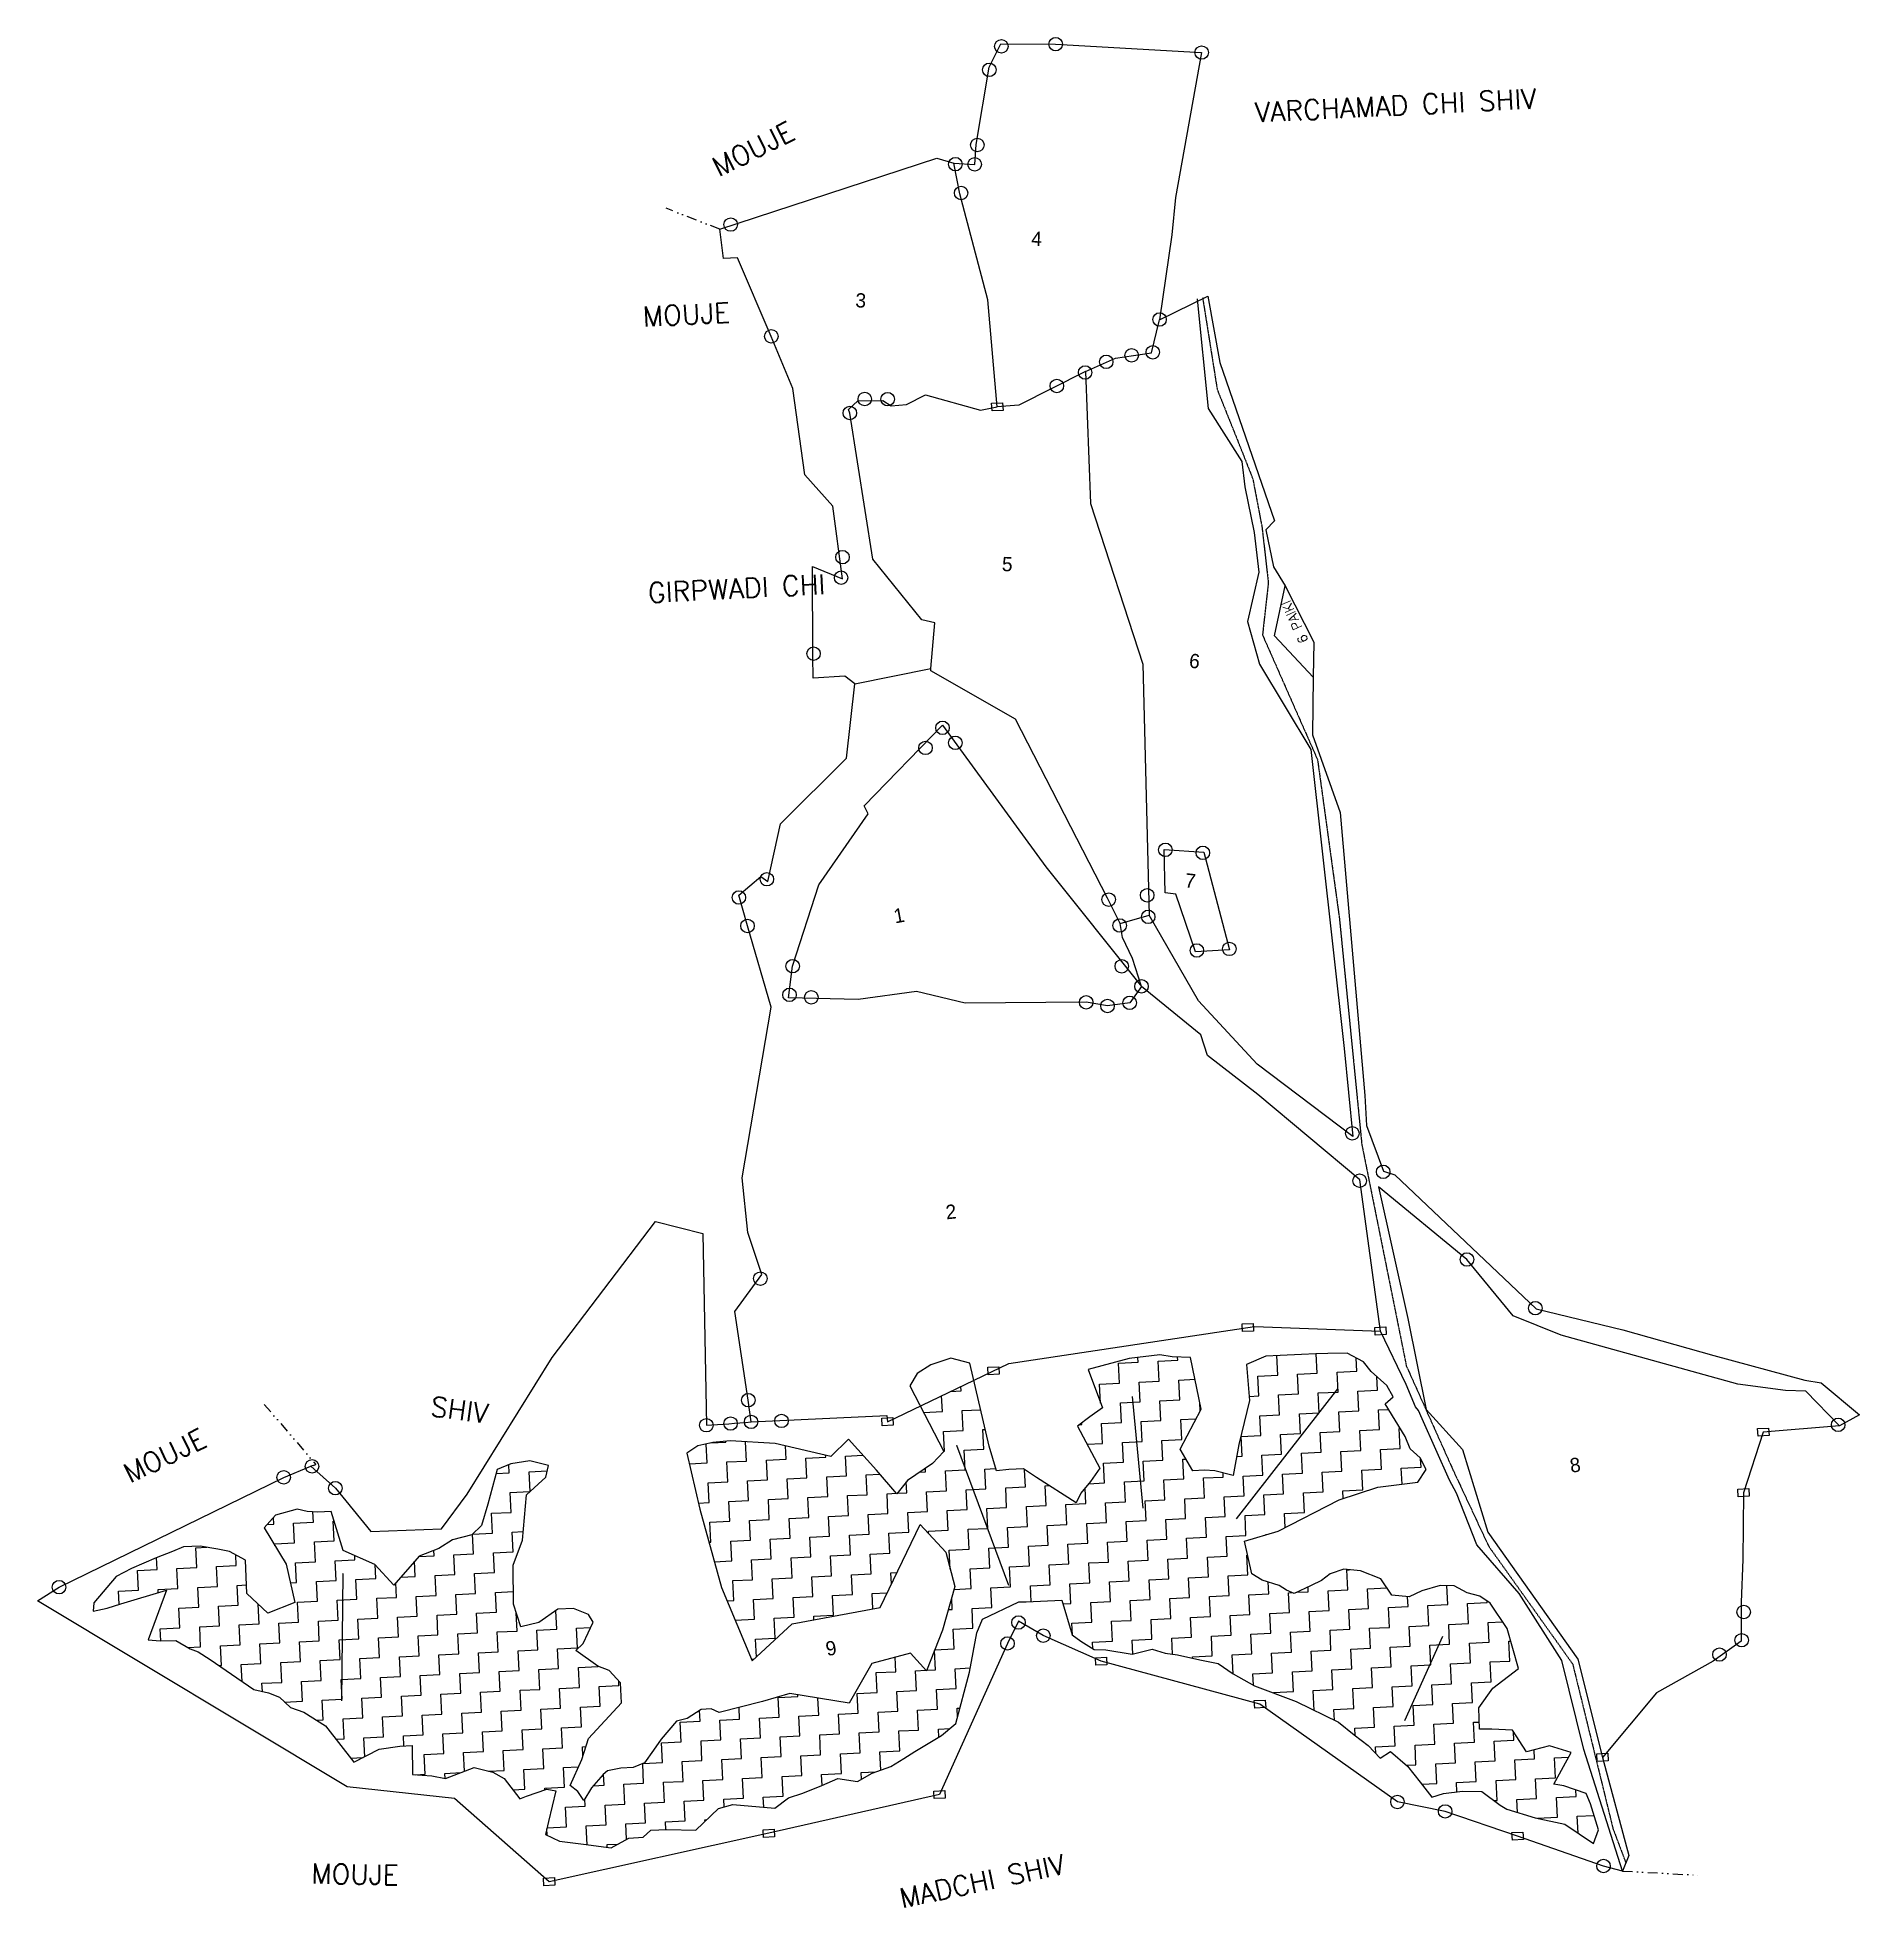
# Model space of a CAD drawing. Header units: metres. Extents: x 354057 to 354976, y 1748985 to 1749928.
import ezdxf

# ---------------------------------------------------------------- set-up
doc = ezdxf.new("R2010")
doc.units = ezdxf.units.M
doc.header["$MEASUREMENT"] = 0
doc.linetypes.add('DASHED', pattern=[0.75, 0.5, -0.25])
doc.linetypes.add('DIVIDE', pattern=[1.25, 0.5, -0.25, 0, -0.25, 0, -0.25])
for name, color, linetype in [('OFF', 1, 'Continuous'), ('OTHERS', 1, 'Continuous'), ('POLY_HATCH', 12, 'Continuous'), ('POLY_PARCEL', 6, 'Continuous'), ('POLY_ROAD', 30, 'Continuous'), ('SYM_ARROW', 1, 'Continuous'), ('TEXT_MAPIN', 7, 'Continuous'), ('TEXT_MAPOUT', 7, 'Continuous'), ('TEXT_PARCEL', 7, 'Continuous'), ('V-BOUND_LINE', 7, 'Continuous'), ('V_DIVIDE_LINE', 7, 'DIVIDE')]:
    doc.layers.add(name, color=color, linetype=linetype)
doc.styles.get("Standard").update_dxf_attribs({"font": 'simplex.shx'})
doc.styles.add('TEXT_MAP', font='')
doc.styles.get('TEXT_MAP').set_extended_font_data('Kruti Dev 050')

msp = doc.modelspace()

# ---------------------------------------------------------------- texts
at = {"layer": 'TEXT_MAPIN'}
msp.add_text('6 PAIKI', height=4.791, rotation=114.41779, dxfattribs=at).set_placement((354697.86, 1749623.58))
at = {"layer": 'TEXT_MAPOUT'}
for s, height, rotation, p in [('VARCHAMAD CHI SHIV', 9.9822, 2.84243, (354670.97, 1749884.94)), ('MOUJE', 9.982, 26.77719, (354400.45, 1749857.15)), ('MOUJE', 9.982, 2.84243, (354362.46, 1749781.99)), ('GIRPWADI CHI', 9.9822, 2.84243, (354365.06, 1749642.75)), ('SHIV', 9.982, 352.55073, (354254.77, 1749232.73)), ('MOUJE', 9.982, 26.01396, (354103.7, 1749198.6)), ('MOUJE', 9.982, 358.97507, (354195.02, 1748997.09)), ('MADCHI SHIV', 9.9822, 11.99303, (354492.82, 1748984.53))]:
    msp.add_text(s, height=height, rotation=rotation, dxfattribs=at).set_placement(p)
at = {"layer": 'TEXT_PARCEL', "style": 'TEXT_MAP'}
for s, rotation, p in [('4', 357.32205, (354557.91, 1749822.83)), ('3', 357.32205, (354469.27, 1749791.72)), ('5', 357.32205, (354543.13, 1749658.76)), ('6', 353.69182, (354637.33, 1749610.09)), ('7', 353.69182, (354635.19, 1749499.31)), ('1', 10.42729, (354489.41, 1749481.05)), ('2', 5.93246, (354515.3, 1749331.85)), ('8', 8.36281, (354830.1, 1749204.1)), ('9', 10.42729, (354455.16, 1749111.66))]:
    msp.add_text(s, height=7.19, rotation=rotation, dxfattribs=at).set_placement(p)

# ---------------------------------------------------------------- linework, layer by layer
for points in [[(354538.07, 1749743.29), (354543.62, 1749743.57), (354543.81, 1749739.73), (354538.26, 1749739.45)], [(354664.39, 1749279.14), (354669.94, 1749279.41), (354670.13, 1749275.57), (354664.58, 1749275.3)], [(354731.21, 1749277.37), (354736.76, 1749277.64), (354736.95, 1749273.8), (354731.4, 1749273.53)], [(354536.14, 1749257.3), (354541.69, 1749257.58), (354541.88, 1749253.74), (354536.33, 1749253.46)], [(354482.66, 1749231.64), (354488.21, 1749231.91), (354488.4, 1749228.07), (354482.85, 1749227.8)], [(354924.19, 1749226.4), (354929.74, 1749226.67), (354929.93, 1749222.84), (354924.38, 1749222.56)], [(354914.23, 1749195.83), (354919.78, 1749196.11), (354919.97, 1749192.27), (354914.42, 1749191.99)], [(354590.41, 1749110.88), (354595.96, 1749111.16), (354596.15, 1749107.32), (354590.6, 1749107.04)], [(354670.48, 1749089.26), (354676.03, 1749089.54), (354676.22, 1749085.7), (354670.67, 1749085.42)], [(354843.11, 1749062.42), (354848.66, 1749062.7), (354848.85, 1749058.86), (354843.3, 1749058.58)], [(354508.94, 1749043.66), (354514.49, 1749043.94), (354514.68, 1749040.1), (354509.13, 1749039.82)], [(354422.86, 1749024.11), (354428.42, 1749024.39), (354428.61, 1749020.55), (354423.06, 1749020.27)], [(354800.36, 1749022.71), (354805.91, 1749022.99), (354806.1, 1749019.15), (354800.55, 1749018.87)], [(354312.23, 1748999.72), (354317.78, 1749000), (354317.97, 1748996.16), (354312.42, 1748995.88)]]:
    msp.add_lwpolyline(points, close=True)
for centre in [(354570.34, 1749924.37), (354542.97, 1749923.25), (354643.93, 1749920.13), (354536.88, 1749911.43), (354530.86, 1749873.53), (354519.81, 1749863.88), (354529.53, 1749863.76), (354522.69, 1749849.34), (354406.55, 1749833.4), (354622.73, 1749785.56), (354427.01, 1749777.06), (354595.85, 1749764.22), (354608.63, 1749767.48), (354619.3, 1749769.02), (354585.19, 1749758.83), (354474.12, 1749745.44), (354485.66, 1749745.4), (354570.95, 1749752.06), (354466.58, 1749738.39), (354462.9, 1749665.73), (354462.2, 1749655.38), (354448.31, 1749617.09), (354513.32, 1749579.69), (354504.72, 1749569.56), (354519.77, 1749572.12), (354625.66, 1749518.17), (354644.55, 1749516.68), (354424.79, 1749503.34), (354410.67, 1749494.15), (354597.09, 1749493.08), (354616.47, 1749495.27), (354617.01, 1749484.38), (354415.02, 1749479.81), (354602.65, 1749480.03), (354641.54, 1749467.41), (354657.89, 1749468.22), (354437.76, 1749459.52), (354603.67, 1749459.46), (354436.18, 1749445.08), (354447.17, 1749443.81), (354613.62, 1749449.34), (354585.72, 1749441.3), (354596.46, 1749439.47), (354607.67, 1749441.04), (354719.88, 1749375.25), (354723.59, 1749351.35), (354735.45, 1749355.83), (354777.66, 1749311.65), (354421.5, 1749301.99), (354812.12, 1749287.1), (354415.4, 1749240.69), (354394.3, 1749228.07), (354406.48, 1749228.92), (354416.82, 1749229.76), (354432.17, 1749230.26), (354964.78, 1749228.27), (354195.52, 1749207.35), (354181.22, 1749201.79), (354207.26, 1749196.33), (354067.98, 1749146.44), (354917.19, 1749133.9), (354551.62, 1749128.64), (354546.08, 1749118.06), (354564.1, 1749121.99), (354916.14, 1749119.68), (354904.96, 1749112.46), (354742.62, 1749038.15), (354766.68, 1749033.37), (354846.49, 1749005.85)]:
    msp.add_circle(centre, 3.4)
at = {"layer": 'OFF', "color": 1}
for p, q in [((354602.93, 1749481.06), (354617.5, 1749485.19)), ((354602.93, 1749481.06), (354602.93, 1749481.06)), ((354975.59, 1749233.31), (354965.46, 1749227.82)), ((354859.27, 1749011.11), (354856.11, 1749003.33))]:
    msp.add_line(p, q, dxfattribs=at)
at = {"layer": 'OTHERS', "linetype": 'DASHED', "ltscale": 0.5}
for p, q in [((354644.42, 1749796.63), (354651.78, 1749750.24)), ((354651.78, 1749750.24), (354663.52, 1749720.92)), ((354663.52, 1749720.92), (354669.72, 1749705.22)), ((354669.72, 1749705.22), (354674.35, 1749680.95)), ((354674.35, 1749680.95), (354677.55, 1749652.82)), ((354677.55, 1749652.82), (354674.62, 1749626.53)), ((354674.62, 1749626.53), (354702.36, 1749563.61)), ((354702.36, 1749563.61), (354713.39, 1749483.43)), ((354713.39, 1749483.43), (354724.67, 1749369.6)), ((354724.67, 1749369.6), (354747.11, 1749258.02)), ((354747.11, 1749258.02), (354770.84, 1749205.1)), ((354770.84, 1749205.1), (354788.65, 1749167.02)), ((354788.65, 1749167.02), (354830.98, 1749107.64)), ((354830.98, 1749107.64), (354851.28, 1749024.68)), ((354851.28, 1749024.68), (354857.78, 1749007.42))]:
    msp.add_line(p, q, dxfattribs=at)
at = {"layer": 'POLY_HATCH'}
for p, q in [((354507.4, 1749258.46), (354500.6, 1749254.12)), ((354517.59, 1749261.97), (354507.4, 1749258.46)), ((354527.07, 1749259.44), (354517.59, 1749261.97)), ((354536.83, 1749217.55), (354527.07, 1749259.44)), ((354607.41, 1749261.74), (354586.71, 1749256.22)), ((354622.82, 1749263.63), (354607.41, 1749261.74)), ((354629.08, 1749262.54), (354622.82, 1749263.63)), ((354638.4, 1749262.16), (354629.08, 1749262.54)), ((354643.64, 1749236.23), (354638.4, 1749262.16)), ((354676.24, 1749262.89), (354666.58, 1749258.75)), ((354666.58, 1749258.75), (354668.05, 1749240.52)), ((354683.56, 1749263.25), (354676.24, 1749262.89)), ((354694.24, 1749263.79), (354683.56, 1749263.25)), ((354701.56, 1749264.15), (354694.24, 1749263.79)), ((354707.48, 1749264.16), (354701.56, 1749264.15)), ((354717.33, 1749264.37), (354707.48, 1749264.16)), ((354725.44, 1749259.98), (354717.33, 1749264.37)), ((354729.35, 1749255.11), (354725.44, 1749259.98)), ((354500.6, 1749254.12), (354496.9, 1749247.93)), ((354586.71, 1749256.22), (354593.88, 1749236.87)), ((354737.31, 1749248.19), (354729.35, 1749255.11)), ((354496.9, 1749247.93), (354513.92, 1749214.75)), ((354668.05, 1749240.52), (354662.67, 1749218.29)), ((354736.36, 1749238.85), (354740.41, 1749242.43)), ((354740.41, 1749242.43), (354737.31, 1749248.19)), ((354587.62, 1749232.34), (354581.37, 1749227.52)), ((354593.88, 1749236.87), (354587.62, 1749232.34)), ((354633.08, 1749216), (354643.64, 1749236.23)), ((354746.48, 1749222.46), (354736.36, 1749238.85)), ((354465.98, 1749221.1), (354457.06, 1749212.32)), ((354479.97, 1749205.39), (354465.98, 1749221.1)), ((354581.37, 1749227.52), (354592.57, 1749206.4)), ((354749.05, 1749216.11), (354746.48, 1749222.46)), ((354389.98, 1749217.66), (354384.48, 1749214.06)), ((354384.48, 1749214.06), (354390.92, 1749185.74)), ((354397.58, 1749219.38), (354389.98, 1749217.66)), ((354406.22, 1749220.14), (354397.58, 1749219.38)), ((354429, 1749218.94), (354406.22, 1749220.14)), ((354457.06, 1749212.32), (354429, 1749218.94)), ((354513.92, 1749214.75), (354508.2, 1749208.79)), ((354540.46, 1749205.05), (354536.83, 1749217.55)), ((354639.54, 1749205.06), (354633.08, 1749216)), ((354662.67, 1749218.29), (354659.78, 1749202.66)), ((354754.07, 1749211.57), (354749.05, 1749216.11)), ((354757.17, 1749205.81), (354754.07, 1749211.57)), ((354288.85, 1749205.68), (354284.08, 1749188.27)), ((354295.76, 1749208.56), (354288.85, 1749205.68)), ((354305.26, 1749210.16), (354295.76, 1749208.56)), ((354303.61, 1749193.06), (354313.29, 1749201.83)), ((354314.68, 1749207.81), (354305.26, 1749210.16)), ((354313.29, 1749201.83), (354314.68, 1749207.81)), ((354490.25, 1749193.55), (354479.97, 1749205.39)), ((354508.2, 1749208.79), (354495.6, 1749200.16)), ((354546.77, 1749205.7), (354540.46, 1749205.05)), ((354554.1, 1749206.06), (354546.77, 1749205.7)), ((354560.67, 1749201.72), (354554.1, 1749206.06)), ((354580.75, 1749188.92), (354560.67, 1749201.72)), ((354592.57, 1749206.4), (354587.83, 1749199.69)), ((354645.45, 1749205.35), (354639.54, 1749205.06)), ((354650.54, 1749205.04), (354645.45, 1749205.35)), ((354659.78, 1749202.66), (354650.54, 1749205.04)), ((354752.98, 1749199.41), (354757.17, 1749205.81)), ((354301.64, 1749170.16), (354303.61, 1749193.06)), ((354495.6, 1749200.16), (354490.25, 1749193.55)), ((354583.05, 1749193.82), (354580.75, 1749188.92)), ((354587.83, 1749199.69), (354583.05, 1749193.82)), ((354713.27, 1749190.51), (354732.7, 1749196.82)), ((354732.7, 1749196.82), (354752.98, 1749199.41)), ((354177.09, 1749182.69), (354171.37, 1749176.31)), ((354187.94, 1749185.76), (354177.09, 1749182.69)), ((354193.07, 1749184.61), (354187.94, 1749185.76)), ((354198.44, 1749184.31), (354193.07, 1749184.61)), ((354205.19, 1749184.65), (354198.44, 1749184.31)), ((354211.24, 1749164.96), (354205.19, 1749184.65)), ((354284.08, 1749188.27), (354280.86, 1749177.5)), ((354390.92, 1749185.74), (354401.9, 1749146.24)), ((354682.49, 1749174.62), (354713.27, 1749190.51)), ((354171.37, 1749176.31), (354182.43, 1749157.99)), ((354280.86, 1749177.5), (354276.02, 1749172.75)), ((354481.91, 1749136.2), (354501.97, 1749178.11)), ((354501.97, 1749178.11), (354514.97, 1749164.15)), ((354665.54, 1749169.56), (354682.49, 1749174.62)), ((354125.16, 1749164.44), (354116.86, 1749161.22)), ((354130.69, 1749166.69), (354125.16, 1749164.44)), ((354139.12, 1749167.11), (354130.69, 1749166.69)), ((354147.94, 1749165.57), (354139.12, 1749167.11)), ((354153.92, 1749164.46), (354147.94, 1749165.57)), ((354162.03, 1749160.08), (354153.92, 1749164.46)), ((354227.13, 1749157.93), (354211.24, 1749164.96)), ((354259.44, 1749166.01), (354249.48, 1749162.14)), ((354266.27, 1749170.3), (354259.44, 1749166.01)), ((354276.02, 1749172.75), (354266.27, 1749170.3)), ((354296.91, 1749157.54), (354301.64, 1749170.16)), ((354514.97, 1749164.15), (354519.51, 1749146.69)), ((354669.18, 1749153.12), (354665.54, 1749169.56)), ((354104.44, 1749155.81), (354096.75, 1749151.77)), ((354116.86, 1749161.22), (354104.44, 1749155.81)), ((354162.58, 1749143.21), (354162.03, 1749160.08)), ((354182.43, 1749157.99), (354186.77, 1749138.78)), ((354236.68, 1749147.43), (354227.13, 1749157.93)), ((354249.48, 1749162.14), (354236.68, 1749147.43)), ((354297.05, 1749137.83), (354296.91, 1749157.54)), ((354715.58, 1749155.43), (354708.65, 1749153.11)), ((354723.98, 1749154.64), (354715.58, 1749155.43)), ((354734.33, 1749150.64), (354723.98, 1749154.64)), ((354096.75, 1749151.77), (354085.57, 1749138.54)), ((354099.11, 1749138.08), (354122.17, 1749144.86)), ((354122.17, 1749144.86), (354112.98, 1749119.91)), ((354401.9, 1749146.24), (354417.43, 1749109.31)), ((354519.51, 1749146.69), (354513.26, 1749124.69)), ((354674.41, 1749150), (354669.18, 1749153.12)), ((354683, 1749147.33), (354674.41, 1749150)), ((354686.78, 1749144.99), (354683, 1749147.33)), ((354690.53, 1749143.2), (354686.78, 1749144.99)), ((354699.07, 1749147.29), (354690.53, 1749143.2)), ((354704.3, 1749149.8), (354699.07, 1749147.29)), ((354708.65, 1749153.11), (354704.3, 1749149.8)), ((354739.81, 1749142.47), (354734.33, 1749150.64)), ((354764.1, 1749147.34), (354754.93, 1749144.63)), ((354771.16, 1749147.12), (354764.1, 1749147.34)), ((354777.82, 1749143.51), (354771.16, 1749147.12)), ((354085.57, 1749138.54), (354085.2, 1749134.3)), ((354085.2, 1749134.3), (354092.18, 1749135.77)), ((354092.18, 1749135.77), (354099.11, 1749138.08)), ((354173.22, 1749133.32), (354162.58, 1749143.21)), ((354186.77, 1749138.78), (354173.22, 1749133.32)), ((354300.71, 1749126.47), (354297.05, 1749137.83)), ((354327.32, 1749135.68), (354319.45, 1749135.29)), ((354334.8, 1749132.67), (354327.32, 1749135.68)), ((354437.55, 1749128), (354481.91, 1749136.2)), ((354533.41, 1749130.29), (354551.86, 1749139.09)), ((354551.86, 1749139.09), (354555.53, 1749138.99)), ((354555.53, 1749138.99), (354573.53, 1749139.89)), ((354573.53, 1749139.89), (354578.63, 1749122.4)), ((354748.6, 1749141.5), (354739.81, 1749142.47)), ((354754.93, 1749144.63), (354748.6, 1749141.5)), ((354784.1, 1749141.85), (354777.82, 1749143.51)), ((354789.35, 1749138.45), (354784.1, 1749141.85)), ((354797.88, 1749125.64), (354789.35, 1749138.45)), ((354309.91, 1749128.62), (354300.71, 1749126.47)), ((354319.45, 1749135.29), (354309.91, 1749128.62)), ((354332.19, 1749118.06), (354337.24, 1749128.85)), ((354337.24, 1749128.85), (354334.8, 1749132.67)), ((354417.43, 1749109.31), (354437.55, 1749128)), ((354530.65, 1749123.4), (354533.41, 1749130.29)), ((354112.98, 1749119.91), (354118.93, 1749119.36)), ((354118.93, 1749119.36), (354126.82, 1749119.47)), ((354126.82, 1749119.47), (354134.07, 1749115.32)), ((354328.42, 1749114.49), (354332.19, 1749118.06)), ((354513.26, 1749124.69), (354505.25, 1749104.27)), ((354526.84, 1749103.5), (354530.65, 1749123.4)), ((354578.63, 1749122.4), (354583.01, 1749119.24)), ((354583.01, 1749119.24), (354589.7, 1749115.07)), ((354803.68, 1749105.38), (354797.88, 1749125.64)), ((354134.07, 1749115.32), (354138.09, 1749113.83)), ((354138.09, 1749113.83), (354144.21, 1749109.92)), ((354144.21, 1749109.92), (354152.18, 1749104.49)), ((354339.52, 1749106.59), (354328.42, 1749114.49)), ((354477.68, 1749107.91), (354466.3, 1749087.99)), ((354497.12, 1749113.21), (354477.68, 1749107.91)), ((354505.25, 1749104.27), (354497.12, 1749113.21)), ((354589.7, 1749115.07), (354595.64, 1749114.8)), ((354595.64, 1749114.8), (354608.99, 1749112.65)), ((354608.99, 1749112.65), (354619.02, 1749115.11)), ((354619.02, 1749115.11), (354625.6, 1749113.19)), ((354625.6, 1749113.19), (354631.84, 1749112.37)), ((354631.84, 1749112.37), (354642.97, 1749109.83)), ((354642.97, 1749109.83), (354652.27, 1749107.94)), ((354652.27, 1749107.94), (354659.86, 1749102.69)), ((354152.18, 1749104.49), (354166.2, 1749094.77)), ((354345.27, 1749104.35), (354339.52, 1749106.59)), ((354350.94, 1749098.15), (354345.27, 1749104.35)), ((354351.44, 1749088.04), (354350.94, 1749098.15)), ((354520.08, 1749077.63), (354526.84, 1749103.5)), ((354659.86, 1749102.69), (354670.58, 1749096.74)), ((354790.64, 1749095.44), (354803.68, 1749105.38)), ((354166.2, 1749094.77), (354173.61, 1749093.17)), ((354173.61, 1749093.17), (354179.08, 1749090.91)), ((354179.08, 1749090.91), (354184.69, 1749085.83)), ((354422.5, 1749088.82), (354400.76, 1749083.31)), ((354436.33, 1749092.84), (354422.5, 1749088.82)), ((354466.3, 1749087.99), (354436.33, 1749092.84)), ((354670.58, 1749096.74), (354691.56, 1749088.77)), ((354691.56, 1749088.77), (354712.94, 1749078.29)), ((354783.72, 1749085.58), (354790.64, 1749095.44)), ((354184.69, 1749085.83), (354191.29, 1749083.35)), ((354191.29, 1749083.35), (354202.34, 1749076.57)), ((354334.87, 1749070.18), (354351.44, 1749088.04)), ((354379.27, 1749078.86), (354371.55, 1749069.75)), ((354384.56, 1749080.25), (354379.27, 1749078.86)), ((354391.66, 1749084.83), (354384.56, 1749080.25)), ((354396.72, 1749085.08), (354391.66, 1749084.83)), ((354400.76, 1749083.31), (354396.72, 1749085.08)), ((354783.97, 1749074.9), (354783.72, 1749085.58)), ((354202.34, 1749076.57), (354216.51, 1749058.13)), ((354331.45, 1749059.6), (354334.87, 1749070.18)), ((354371.55, 1749069.75), (354367.59, 1749064.21)), ((354499.35, 1749063.65), (354512.76, 1749071.64)), ((354512.76, 1749071.64), (354520.08, 1749077.63)), ((354712.94, 1749078.29), (354720.87, 1749071.93)), ((354720.87, 1749071.93), (354727.9, 1749066.64)), ((354790.17, 1749074.92), (354783.97, 1749074.9)), ((354800.64, 1749074.31), (354790.17, 1749074.92)), ((354807.66, 1749063.4), (354800.64, 1749074.31)), ((354216.51, 1749058.13), (354229.43, 1749064.69)), ((354229.43, 1749064.69), (354239.72, 1749066.25)), ((354239.72, 1749066.25), (354245.9, 1749066.56)), ((354245.9, 1749066.56), (354246.07, 1749051.93)), ((354367.59, 1749064.21), (354363.12, 1749057.79)), ((354487.32, 1749056.01), (354493.89, 1749060)), ((354493.89, 1749060), (354499.35, 1749063.65)), ((354727.9, 1749066.64), (354733.86, 1749060.18)), ((354733.86, 1749060.18), (354739.14, 1749063.66)), ((354739.14, 1749063.66), (354747.69, 1749056.2)), ((354819.35, 1749066.52), (354807.66, 1749063.4)), ((354830.23, 1749063.11), (354819.35, 1749066.52)), ((354821.44, 1749047.19), (354830.23, 1749063.11)), ((354246.07, 1749051.93), (354255.96, 1749051.29)), ((354255.96, 1749051.29), (354262.8, 1749049.94)), ((354262.8, 1749049.94), (354277.18, 1749055.44)), ((354277.18, 1749055.44), (354286.61, 1749053.1)), ((354286.61, 1749053.1), (354292.4, 1749050.01)), ((354325.63, 1749046.36), (354331.45, 1749059.6)), ((354342.26, 1749051.97), (354336.4, 1749045.2)), ((354344.43, 1749053.77), (354342.26, 1749051.97)), ((354351.12, 1749055.22), (354344.43, 1749053.77)), ((354357.31, 1749055.53), (354351.12, 1749055.22)), ((354363.12, 1749057.79), (354357.31, 1749055.53)), ((354470.5, 1749048.42), (354477.9, 1749052.73)), ((354477.9, 1749052.73), (354487.32, 1749056.01)), ((354747.69, 1749056.2), (354754.01, 1749048.07)), ((354292.4, 1749050.01), (354300.24, 1749039.7)), ((354303.56, 1749040.99), (354313.81, 1749044.59)), ((354313.81, 1749044.59), (354318.37, 1749043.69)), ((354318.37, 1749043.69), (354314.62, 1749028.3)), ((354329.43, 1749043.45), (354325.63, 1749046.36)), ((354332.48, 1749038.81), (354329.43, 1749043.45)), ((354336.4, 1749045.2), (354332.48, 1749038.81)), ((354435.67, 1749040.21), (354442.88, 1749042.54)), ((354442.88, 1749042.54), (354452.56, 1749046.4)), ((354452.56, 1749046.4), (354460.56, 1749049.9)), ((354460.56, 1749049.9), (354470.5, 1749048.42)), ((354754.01, 1749048.07), (354760.03, 1749040.48)), ((354760.03, 1749040.48), (354765.85, 1749042.46)), ((354765.85, 1749042.46), (354775.38, 1749043.5)), ((354775.38, 1749043.5), (354785.25, 1749043.42)), ((354785.25, 1749043.42), (354794.33, 1749036.55)), ((354826.55, 1749046.32), (354821.44, 1749047.19)), ((354837.75, 1749042.37), (354826.55, 1749046.32)), ((354839.98, 1749037.13), (354837.75, 1749042.37)), ((354300.24, 1749039.7), (354303.56, 1749040.99)), ((354389.05, 1749023.88), (354400.34, 1749034.86)), ((354400.34, 1749034.86), (354407.57, 1749036.91)), ((354407.57, 1749036.91), (354428.87, 1749035.09)), ((354428.87, 1749035.09), (354435.67, 1749040.21)), ((354794.33, 1749036.55), (354797.82, 1749034.48)), ((354797.82, 1749034.48), (354812.13, 1749030.12)), ((354844.01, 1749024.1), (354839.98, 1749037.13)), ((354314.62, 1749028.3), (354313.25, 1749021.76)), ((354362.44, 1749020.31), (354366.21, 1749023.87)), ((354366.21, 1749023.87), (354374.37, 1749024.28)), ((354374.37, 1749024.28), (354389.05, 1749023.88)), ((354812.13, 1749030.12), (354826.95, 1749026.91)), ((354826.95, 1749026.91), (354841.53, 1749017.22)), ((354841.53, 1749017.22), (354844.01, 1749024.1)), ((354313.25, 1749021.76), (354320.18, 1749018.44)), ((354320.18, 1749018.44), (354332.39, 1749016.8)), ((354332.39, 1749016.8), (354346.35, 1749015.01)), ((354346.35, 1749015.01), (354355.13, 1749019.95)), ((354355.13, 1749019.95), (354362.44, 1749020.31))]:
    msp.add_line(p, q, dxfattribs=at)
at = {"layer": 'POLY_HATCH', "linetype": 'Continuous'}
for p, q in [((354602.01, 1749259.32), (354611.98, 1749259.81)), ((354602.5, 1749249.35), (354602.01, 1749259.32)), ((354611.98, 1749259.81), (354611.85, 1749262.29)), ((354621.95, 1749260.31), (354631.92, 1749260.8)), ((354622.44, 1749250.34), (354621.95, 1749260.31)), ((354631.92, 1749260.8), (354631.84, 1749262.42)), ((354682.26, 1749253.31), (354681.77, 1749263.17)), ((354702.2, 1749254.3), (354701.71, 1749264.15)), ((354722.14, 1749255.29), (354721.81, 1749261.95)), ((354592.53, 1749248.85), (354602.5, 1749249.35)), ((354593.01, 1749239.21), (354592.53, 1749248.85)), ((354612.47, 1749249.84), (354622.44, 1749250.34)), ((354612.97, 1749239.87), (354612.47, 1749249.84)), ((354632.41, 1749250.83), (354640.6, 1749251.24)), ((354632.91, 1749240.86), (354632.41, 1749250.83)), ((354672.29, 1749252.81), (354682.26, 1749253.31)), ((354672.79, 1749242.84), (354672.29, 1749252.81)), ((354692.23, 1749253.8), (354702.2, 1749254.3)), ((354692.73, 1749243.83), (354692.23, 1749253.8)), ((354712.17, 1749254.79), (354722.14, 1749255.29)), ((354712.67, 1749244.82), (354712.17, 1749254.79)), ((354732.61, 1749245.81), (354732.27, 1749252.57)), ((354513.27, 1749234.92), (354512.87, 1749242.97)), ((354517.35, 1749245.12), (354522.74, 1749245.39)), ((354522.74, 1749245.39), (354522.63, 1749247.66)), ((354603, 1749239.38), (354612.97, 1749239.87)), ((354603.49, 1749229.41), (354603, 1749239.38)), ((354622.94, 1749240.37), (354632.91, 1749240.86)), ((354623.43, 1749230.4), (354622.94, 1749240.37)), ((354643.18, 1749235.35), (354642.97, 1749239.54)), ((354667.88, 1749242.6), (354672.79, 1749242.84)), ((354682.76, 1749243.34), (354692.73, 1749243.83)), ((354683.25, 1749233.37), (354682.76, 1749243.34)), ((354702.7, 1749244.33), (354712.67, 1749244.82)), ((354703.19, 1749234.36), (354702.7, 1749244.33)), ((354722.64, 1749245.32), (354732.61, 1749245.81)), ((354723.13, 1749235.35), (354722.64, 1749245.32)), ((354503.81, 1749234.45), (354513.27, 1749234.92)), ((354523.24, 1749235.42), (354532.56, 1749235.88)), ((354523.73, 1749225.45), (354523.24, 1749235.42)), ((354613.46, 1749229.9), (354623.43, 1749230.4)), ((354613.96, 1749219.93), (354613.46, 1749229.9)), ((354633.4, 1749230.89), (354641.05, 1749231.27)), ((354633.9, 1749220.92), (354633.4, 1749230.89)), ((354673.28, 1749232.87), (354683.25, 1749233.37)), ((354673.78, 1749222.9), (354673.28, 1749232.87)), ((354693.22, 1749233.86), (354703.19, 1749234.36)), ((354693.72, 1749223.89), (354693.22, 1749233.86)), ((354713.16, 1749234.85), (354723.13, 1749235.35)), ((354713.66, 1749224.88), (354713.16, 1749234.85)), ((354733.1, 1749235.84), (354738.06, 1749236.09)), ((354733.6, 1749225.87), (354733.1, 1749235.84)), ((354513.76, 1749224.95), (354523.73, 1749225.45)), ((354514.26, 1749214.98), (354513.76, 1749224.95)), ((354533.7, 1749225.94), (354534.86, 1749226)), ((354534.2, 1749215.97), (354533.7, 1749225.94)), ((354582.47, 1749228.36), (354583.55, 1749228.42)), ((354583.55, 1749228.42), (354583.52, 1749229.17)), ((354593.52, 1749228.91), (354603.49, 1749229.41)), ((354594.02, 1749218.94), (354593.52, 1749228.91)), ((354623.93, 1749220.43), (354633.9, 1749220.92)), ((354624.42, 1749210.46), (354623.93, 1749220.43)), ((354663.81, 1749222.41), (354673.78, 1749222.9)), ((354664.3, 1749212.44), (354663.81, 1749222.41)), ((354683.75, 1749223.4), (354693.72, 1749223.89)), ((354684.24, 1749213.43), (354683.75, 1749223.4)), ((354703.69, 1749224.39), (354713.66, 1749224.88)), ((354704.18, 1749214.42), (354703.69, 1749224.39)), ((354723.63, 1749225.38), (354733.6, 1749225.87)), ((354724.12, 1749215.41), (354723.63, 1749225.38)), ((354743.57, 1749226.37), (354744.05, 1749226.39)), ((354744.06, 1749216.4), (354743.57, 1749226.37)), ((354394.62, 1749209.04), (354394.14, 1749218.6)), ((354396.48, 1749219.13), (354404.09, 1749219.51)), ((354404.09, 1749219.51), (354404.07, 1749219.95)), ((354414.56, 1749210.03), (354414.08, 1749219.72)), ((354424.53, 1749210.53), (354434.5, 1749211.02)), ((354434.5, 1749211.02), (354434.17, 1749217.72)), ((354444.47, 1749211.52), (354454.44, 1749212.01)), ((354444.96, 1749201.55), (354444.47, 1749211.52)), ((354454.44, 1749212.01), (354454.39, 1749212.95)), ((354464.41, 1749212.51), (354473.24, 1749212.95)), ((354464.9, 1749202.54), (354464.41, 1749212.51)), ((354513.81, 1749214.96), (354514.26, 1749214.98)), ((354524.23, 1749215.48), (354534.2, 1749215.97)), ((354524.72, 1749205.51), (354524.23, 1749215.48)), ((354586.13, 1749218.55), (354594.02, 1749218.94)), ((354603.99, 1749219.44), (354613.96, 1749219.93)), ((354604.48, 1749209.47), (354603.99, 1749219.44)), ((354634.39, 1749210.95), (354636.01, 1749211.03)), ((354634.89, 1749200.98), (354634.39, 1749210.95)), ((354661.56, 1749212.3), (354664.3, 1749212.44)), ((354674.27, 1749212.93), (354684.24, 1749213.43)), ((354674.77, 1749202.96), (354674.27, 1749212.93)), ((354694.21, 1749213.92), (354704.18, 1749214.42)), ((354694.71, 1749203.95), (354694.21, 1749213.92)), ((354714.15, 1749214.91), (354724.12, 1749215.41)), ((354714.65, 1749204.94), (354714.15, 1749214.91)), ((354734.09, 1749215.9), (354744.06, 1749216.4)), ((354734.59, 1749205.93), (354734.09, 1749215.9)), ((354754.53, 1749206.92), (354754.32, 1749211.1)), ((354288.33, 1749203.77), (354294.92, 1749204.09)), ((354294.92, 1749204.09), (354294.72, 1749208.13)), ((354304.89, 1749204.59), (354314.04, 1749205.04)), ((354305.38, 1749194.67), (354304.89, 1749204.59)), ((354385.72, 1749208.6), (354394.62, 1749209.04)), ((354404.59, 1749209.54), (354414.56, 1749210.03)), ((354405.08, 1749199.57), (354404.59, 1749209.54)), ((354425.02, 1749200.56), (354424.53, 1749210.53)), ((354434.99, 1749201.05), (354444.96, 1749201.55)), ((354454.93, 1749202.04), (354464.9, 1749202.54)), ((354455.43, 1749192.07), (354454.93, 1749202.04)), ((354474.87, 1749203.03), (354481.72, 1749203.37)), ((354475.37, 1749193.06), (354474.87, 1749203.03)), ((354501.75, 1749204.37), (354504.78, 1749204.52)), ((354504.78, 1749204.52), (354504.69, 1749206.39)), ((354514.75, 1749205.01), (354524.72, 1749205.51)), ((354515.25, 1749195.04), (354514.75, 1749205.01)), ((354534.69, 1749206), (354540.1, 1749206.27)), ((354535.19, 1749196.03), (354534.69, 1749206)), ((354555.13, 1749197.02), (354554.7, 1749205.67)), ((354594.51, 1749208.97), (354604.48, 1749209.47)), ((354595.01, 1749199), (354594.51, 1749208.97)), ((354614.45, 1749209.96), (354624.42, 1749210.46)), ((354614.95, 1749199.99), (354614.45, 1749209.96)), ((354644.86, 1749201.48), (354654.83, 1749201.97)), ((354645.35, 1749191.51), (354644.86, 1749201.48)), ((354654.83, 1749201.97), (354654.73, 1749203.96)), ((354664.8, 1749202.47), (354674.77, 1749202.96)), ((354665.29, 1749192.5), (354664.8, 1749202.47)), ((354684.74, 1749203.46), (354694.71, 1749203.95)), ((354685.23, 1749193.49), (354684.74, 1749203.46)), ((354704.68, 1749204.45), (354714.65, 1749204.94)), ((354705.17, 1749194.48), (354704.68, 1749204.45)), ((354724.62, 1749205.44), (354734.59, 1749205.93)), ((354725.11, 1749195.47), (354724.62, 1749205.44)), ((354744.56, 1749206.43), (354754.53, 1749206.92)), ((354744.96, 1749198.39), (354744.56, 1749206.43)), ((354295.41, 1749194.12), (354305.32, 1749194.62)), ((354295.91, 1749184.15), (354295.41, 1749194.12)), ((354395.11, 1749199.07), (354405.08, 1749199.57)), ((354395.61, 1749189.1), (354395.11, 1749199.07)), ((354415.05, 1749200.06), (354425.02, 1749200.56)), ((354415.55, 1749190.09), (354415.05, 1749200.06)), ((354435.49, 1749191.08), (354434.99, 1749201.05)), ((354445.46, 1749191.58), (354455.43, 1749192.07)), ((354465.4, 1749192.57), (354475.37, 1749193.06)), ((354465.89, 1749182.6), (354465.4, 1749192.57)), ((354485.34, 1749193.56), (354490.04, 1749193.79)), ((354485.83, 1749183.59), (354485.34, 1749193.56)), ((354490.46, 1749193.81), (354495.31, 1749194.05)), ((354495.31, 1749194.05), (354495.04, 1749199.47)), ((354505.28, 1749194.55), (354515.25, 1749195.04)), ((354505.77, 1749184.58), (354505.28, 1749194.55)), ((354525.22, 1749195.54), (354535.19, 1749196.03)), ((354525.71, 1749185.57), (354525.22, 1749195.54)), ((354545.16, 1749196.53), (354555.13, 1749197.02)), ((354545.65, 1749186.56), (354545.16, 1749196.53)), ((354565.1, 1749197.52), (354567.1, 1749197.62)), ((354565.59, 1749187.55), (354565.1, 1749197.52)), ((354585.53, 1749188.54), (354585.14, 1749196.39)), ((354586.95, 1749198.6), (354595.01, 1749199)), ((354604.98, 1749199.5), (354614.95, 1749199.99)), ((354605.47, 1749189.53), (354604.98, 1749199.5)), ((354624.92, 1749200.49), (354634.89, 1749200.98)), ((354625.41, 1749190.52), (354624.92, 1749200.49)), ((354655.32, 1749192), (354665.29, 1749192.5)), ((354655.82, 1749182.03), (354655.32, 1749192)), ((354675.26, 1749192.99), (354685.23, 1749193.49)), ((354675.76, 1749183.02), (354675.26, 1749192.99)), ((354695.2, 1749193.98), (354705.17, 1749194.48)), ((354695.7, 1749184.01), (354695.2, 1749193.98)), ((354715.14, 1749194.97), (354725.11, 1749195.47)), ((354715.33, 1749191.18), (354715.14, 1749194.97)), ((354196.21, 1749179.2), (354195.95, 1749184.45)), ((354285.94, 1749183.66), (354295.91, 1749184.15)), ((354286.44, 1749173.69), (354285.94, 1749183.66)), ((354390.22, 1749188.84), (354395.61, 1749189.1)), ((354405.58, 1749189.6), (354415.55, 1749190.09)), ((354406.07, 1749179.63), (354405.58, 1749189.6)), ((354425.52, 1749190.59), (354435.49, 1749191.08)), ((354426.01, 1749180.62), (354425.52, 1749190.59)), ((354445.95, 1749181.61), (354445.46, 1749191.58)), ((354455.92, 1749182.1), (354465.89, 1749182.6)), ((354475.86, 1749183.09), (354485.83, 1749183.59)), ((354476.36, 1749173.12), (354475.86, 1749183.09)), ((354495.8, 1749184.08), (354505.77, 1749184.58)), ((354496.3, 1749174.11), (354495.8, 1749184.08)), ((354515.74, 1749185.07), (354525.71, 1749185.57)), ((354516.24, 1749175.1), (354515.74, 1749185.07)), ((354535.68, 1749186.06), (354545.65, 1749186.56)), ((354536.18, 1749176.09), (354535.68, 1749186.06)), ((354555.62, 1749187.05), (354565.59, 1749187.55)), ((354556.12, 1749177.08), (354555.62, 1749187.05)), ((354575.56, 1749188.04), (354585.53, 1749188.54)), ((354576.06, 1749178.07), (354575.56, 1749188.04)), ((354595.5, 1749189.03), (354605.47, 1749189.53)), ((354596, 1749179.06), (354595.5, 1749189.03)), ((354615.44, 1749190.02), (354625.41, 1749190.52)), ((354615.94, 1749180.05), (354615.44, 1749190.02)), ((354635.38, 1749191.01), (354645.35, 1749191.51)), ((354635.88, 1749181.04), (354635.38, 1749191.01)), ((354665.79, 1749182.53), (354675.76, 1749183.02)), ((354666.28, 1749172.56), (354665.79, 1749182.53)), ((354685.73, 1749183.52), (354695.7, 1749184.01)), ((354686.08, 1749176.47), (354685.73, 1749183.52)), ((354172.93, 1749178.05), (354176.27, 1749178.21)), ((354176.27, 1749178.21), (354176.1, 1749181.59)), ((354186.24, 1749178.71), (354196.21, 1749179.2)), ((354186.74, 1749168.74), (354186.24, 1749178.71)), ((354206.18, 1749179.7), (354206.7, 1749179.72)), ((354206.68, 1749169.73), (354206.18, 1749179.7)), ((354276.47, 1749173.19), (354286.44, 1749173.69)), ((354276.96, 1749163.22), (354276.47, 1749173.19)), ((354296.4, 1749174.18), (354302.01, 1749174.46)), ((354296.9, 1749164.21), (354296.4, 1749174.18)), ((354396.1, 1749179.13), (354406.07, 1749179.63)), ((354396.6, 1749169.16), (354396.1, 1749179.13)), ((354416.04, 1749180.12), (354426.01, 1749180.62)), ((354416.54, 1749170.15), (354416.04, 1749180.12)), ((354435.98, 1749181.11), (354445.95, 1749181.61)), ((354436.48, 1749171.14), (354435.98, 1749181.11)), ((354456.42, 1749172.13), (354455.92, 1749182.1)), ((354466.39, 1749172.63), (354476.36, 1749173.12)), ((354486.33, 1749173.62), (354496.3, 1749174.11)), ((354486.82, 1749163.65), (354486.33, 1749173.62)), ((354506.27, 1749174.61), (354516.24, 1749175.1)), ((354506.33, 1749173.43), (354506.27, 1749174.61)), ((354526.21, 1749175.6), (354536.18, 1749176.09)), ((354526.7, 1749165.63), (354526.21, 1749175.6)), ((354546.15, 1749176.59), (354556.12, 1749177.08)), ((354546.64, 1749166.62), (354546.15, 1749176.59)), ((354566.09, 1749177.58), (354576.06, 1749178.07)), ((354566.58, 1749167.61), (354566.09, 1749177.58)), ((354586.03, 1749178.57), (354596, 1749179.06)), ((354586.52, 1749168.6), (354586.03, 1749178.57)), ((354605.97, 1749179.56), (354615.94, 1749180.05)), ((354606.46, 1749169.59), (354605.97, 1749179.56)), ((354625.91, 1749180.55), (354635.88, 1749181.04)), ((354626.4, 1749170.58), (354625.91, 1749180.55)), ((354645.85, 1749181.54), (354655.82, 1749182.03)), ((354646.34, 1749171.57), (354645.85, 1749181.54)), ((354676.25, 1749173.05), (354677.45, 1749173.11)), ((354676.27, 1749172.76), (354676.25, 1749173.05)), ((354136.89, 1749166.26), (354142.4, 1749166.54)), ((354137.38, 1749156.29), (354136.89, 1749166.26)), ((354176.77, 1749168.24), (354186.74, 1749168.74)), ((354176.81, 1749167.3), (354176.77, 1749168.24)), ((354196.71, 1749169.23), (354206.68, 1749169.73)), ((354197.2, 1749159.26), (354196.71, 1749169.23)), ((354257.02, 1749162.23), (354256.88, 1749165.02)), ((354286.93, 1749163.72), (354296.9, 1749164.21)), ((354287.43, 1749153.75), (354286.93, 1749163.72)), ((354395.55, 1749169.11), (354396.6, 1749169.16)), ((354406.57, 1749169.66), (354416.54, 1749170.15)), ((354407.06, 1749159.69), (354406.57, 1749169.66)), ((354426.51, 1749170.65), (354436.48, 1749171.14)), ((354427, 1749160.68), (354426.51, 1749170.65)), ((354446.45, 1749171.64), (354456.42, 1749172.13)), ((354446.94, 1749161.67), (354446.45, 1749171.64)), ((354466.88, 1749162.66), (354466.39, 1749172.63)), ((354476.85, 1749163.15), (354486.82, 1749163.65)), ((354516.73, 1749165.13), (354526.7, 1749165.63)), ((354517.21, 1749155.55), (354516.73, 1749165.13)), ((354536.67, 1749166.12), (354546.64, 1749166.62)), ((354537.17, 1749156.15), (354536.67, 1749166.12)), ((354556.61, 1749167.11), (354566.58, 1749167.61)), ((354557.11, 1749157.14), (354556.61, 1749167.11)), ((354576.55, 1749168.1), (354586.52, 1749168.6)), ((354577.05, 1749158.13), (354576.55, 1749168.1)), ((354596.49, 1749169.09), (354606.46, 1749169.59)), ((354596.99, 1749159.12), (354596.49, 1749169.09)), ((354616.43, 1749170.08), (354626.4, 1749170.58)), ((354616.93, 1749160.11), (354616.43, 1749170.08)), ((354636.37, 1749171.07), (354646.34, 1749171.57)), ((354636.87, 1749161.1), (354636.37, 1749171.07)), ((354656.31, 1749172.06), (354666.28, 1749172.56)), ((354656.81, 1749162.09), (354656.31, 1749172.06)), ((354107.47, 1749154.81), (354117.44, 1749155.3)), ((354107.97, 1749144.84), (354107.47, 1749154.81)), ((354117.44, 1749155.3), (354117.14, 1749161.32)), ((354127.41, 1749155.8), (354137.38, 1749156.29)), ((354127.91, 1749145.83), (354127.41, 1749155.8)), ((354147.35, 1749156.79), (354157.32, 1749157.28)), ((354147.85, 1749146.82), (354147.35, 1749156.79)), ((354157.32, 1749157.28), (354157.05, 1749162.77)), ((354187.23, 1749158.77), (354197.2, 1749159.26)), ((354187.73, 1749148.8), (354187.23, 1749158.77)), ((354207.17, 1749159.76), (354217.14, 1749160.25)), ((354207.67, 1749149.79), (354207.17, 1749159.76)), ((354217.14, 1749160.25), (354217.03, 1749162.4)), ((354227.61, 1749150.78), (354227.26, 1749157.8)), ((354247.55, 1749151.77), (354247.16, 1749159.48)), ((354249.22, 1749161.85), (354257.02, 1749162.23)), ((354266.99, 1749162.73), (354276.96, 1749163.22)), ((354267.49, 1749152.76), (354266.99, 1749162.73)), ((354398.29, 1749159.25), (354407.06, 1749159.69)), ((354417.03, 1749160.18), (354427, 1749160.68)), ((354417.53, 1749150.21), (354417.03, 1749160.18)), ((354436.97, 1749161.17), (354446.94, 1749161.67)), ((354437.47, 1749151.2), (354436.97, 1749161.17)), ((354456.91, 1749162.16), (354466.88, 1749162.66)), ((354457.41, 1749152.19), (354456.91, 1749162.16)), ((354477.35, 1749153.18), (354476.85, 1749163.15)), ((354527.2, 1749155.66), (354537.17, 1749156.15)), ((354527.69, 1749145.69), (354527.2, 1749155.66)), ((354547.14, 1749156.65), (354557.11, 1749157.14)), ((354547.63, 1749146.68), (354547.14, 1749156.65)), ((354567.08, 1749157.64), (354577.05, 1749158.13)), ((354567.57, 1749147.67), (354567.08, 1749157.64)), ((354587.02, 1749158.63), (354596.99, 1749159.12)), ((354587.51, 1749148.66), (354587.02, 1749158.63)), ((354606.96, 1749159.62), (354616.93, 1749160.11)), ((354607.45, 1749149.65), (354606.96, 1749159.62)), ((354626.9, 1749160.61), (354636.87, 1749161.1)), ((354627.39, 1749150.64), (354626.9, 1749160.61)), ((354646.84, 1749161.6), (354656.81, 1749162.09)), ((354647.33, 1749151.63), (354646.84, 1749161.6)), ((354666.78, 1749162.59), (354667.08, 1749162.6)), ((354667.27, 1749152.62), (354666.78, 1749162.59)), ((354717.12, 1749155.09), (354718.43, 1749155.16)), ((354717.62, 1749145.12), (354717.12, 1749155.09)), ((354098, 1749144.34), (354107.97, 1749144.84)), ((354117.94, 1749145.33), (354127.91, 1749145.83)), ((354118.02, 1749143.64), (354117.94, 1749145.33)), ((354137.88, 1749146.32), (354147.85, 1749146.82)), ((354138.37, 1749136.35), (354137.88, 1749146.32)), ((354157.82, 1749147.31), (354162.44, 1749147.54)), ((354158.31, 1749137.34), (354157.82, 1749147.31)), ((354184.54, 1749148.64), (354187.73, 1749148.8)), ((354197.7, 1749149.29), (354207.67, 1749149.79)), ((354198.19, 1749139.32), (354197.7, 1749149.29)), ((354217.64, 1749150.28), (354227.61, 1749150.78)), ((354218.13, 1749140.31), (354217.64, 1749150.28)), ((354238.07, 1749141.3), (354237.71, 1749148.61)), ((354240.13, 1749151.4), (354247.55, 1749151.77)), ((354257.52, 1749152.26), (354267.49, 1749152.76)), ((354258.01, 1749142.29), (354257.52, 1749152.26)), ((354277.46, 1749153.25), (354287.43, 1749153.75)), ((354277.95, 1749143.28), (354277.46, 1749153.25)), ((354407.56, 1749149.72), (354417.53, 1749150.21)), ((354408.05, 1749139.75), (354407.56, 1749149.72)), ((354427.5, 1749150.71), (354437.47, 1749151.2)), ((354427.99, 1749140.74), (354427.5, 1749150.71)), ((354447.44, 1749151.7), (354457.41, 1749152.19)), ((354447.93, 1749141.73), (354447.44, 1749151.7)), ((354467.38, 1749152.69), (354477.35, 1749153.18)), ((354467.87, 1749142.72), (354467.38, 1749152.69)), ((354487.32, 1749153.68), (354490.35, 1749153.83)), ((354487.6, 1749148.08), (354487.32, 1749153.68)), ((354519.11, 1749145.26), (354527.69, 1749145.69)), ((354537.66, 1749146.18), (354547.63, 1749146.68)), ((354538.16, 1749136.21), (354537.66, 1749146.18)), ((354557.6, 1749147.17), (354567.57, 1749147.67)), ((354558, 1749139.11), (354557.6, 1749147.17)), ((354577.54, 1749148.16), (354587.51, 1749148.66)), ((354578.04, 1749138.19), (354577.54, 1749148.16)), ((354597.48, 1749149.15), (354607.45, 1749149.65)), ((354597.98, 1749139.18), (354597.48, 1749149.15)), ((354617.42, 1749150.14), (354627.39, 1749150.64)), ((354617.92, 1749140.17), (354617.42, 1749150.14)), ((354637.36, 1749151.13), (354647.33, 1749151.63)), ((354637.86, 1749141.16), (354637.36, 1749151.13)), ((354657.3, 1749152.12), (354667.27, 1749152.62)), ((354657.8, 1749142.15), (354657.3, 1749152.12)), ((354677.74, 1749143.14), (354677.44, 1749149.06)), ((354697.68, 1749144.13), (354697.56, 1749146.56)), ((354707.65, 1749144.63), (354717.62, 1749145.12)), ((354727.59, 1749145.62), (354737.37, 1749146.11)), ((354728.08, 1749135.65), (354727.59, 1749145.62)), ((354767.96, 1749137.63), (354767.48, 1749147.23)), ((354098.32, 1749137.82), (354098, 1749144.34)), ((354128.4, 1749135.86), (354138.37, 1749136.35)), ((354128.9, 1749125.89), (354128.4, 1749135.86)), ((354148.34, 1749136.85), (354158.31, 1749137.34)), ((354148.84, 1749126.88), (354148.34, 1749136.85)), ((354168.28, 1749137.84), (354168.36, 1749137.84)), ((354168.78, 1749127.87), (354168.28, 1749137.84)), ((354188.22, 1749138.83), (354198.19, 1749139.32)), ((354188.72, 1749128.86), (354188.22, 1749138.83)), ((354208.16, 1749139.82), (354218.13, 1749140.31)), ((354208.66, 1749129.85), (354208.16, 1749139.82)), ((354228.1, 1749140.81), (354238.07, 1749141.3)), ((354228.6, 1749130.84), (354228.1, 1749140.81)), ((354248.04, 1749141.8), (354258.01, 1749142.29)), ((354248.54, 1749131.83), (354248.04, 1749141.8)), ((354267.98, 1749142.79), (354277.95, 1749143.28)), ((354268.48, 1749132.82), (354267.98, 1749142.79)), ((354287.92, 1749143.78), (354297, 1749144.23)), ((354288.42, 1749133.81), (354287.92, 1749143.78)), ((354404.71, 1749139.58), (354408.05, 1749139.75)), ((354418.02, 1749140.24), (354427.99, 1749140.74)), ((354418.52, 1749130.27), (354418.02, 1749140.24)), ((354437.96, 1749141.23), (354447.93, 1749141.73)), ((354438.46, 1749131.26), (354437.96, 1749141.23)), ((354457.9, 1749142.22), (354467.87, 1749142.72)), ((354458.4, 1749132.25), (354457.9, 1749142.22)), ((354477.84, 1749143.21), (354485.45, 1749143.59)), ((354478.23, 1749135.52), (354477.84, 1749143.21)), ((354518.22, 1749135.22), (354517.93, 1749141.11)), ((354528.19, 1749135.72), (354538.16, 1749136.21)), ((354528.68, 1749125.75), (354528.19, 1749135.72)), ((354574.08, 1749138), (354578.04, 1749138.19)), ((354588.01, 1749138.69), (354597.98, 1749139.18)), ((354588.5, 1749128.72), (354588.01, 1749138.69)), ((354607.95, 1749139.68), (354617.92, 1749140.17)), ((354608.44, 1749129.71), (354607.95, 1749139.68)), ((354627.89, 1749140.67), (354637.86, 1749141.16)), ((354628.38, 1749130.7), (354627.89, 1749140.67)), ((354647.83, 1749141.66), (354657.8, 1749142.15)), ((354648.32, 1749131.69), (354647.83, 1749141.66)), ((354667.77, 1749142.65), (354677.74, 1749143.14)), ((354668.26, 1749132.68), (354667.77, 1749142.65)), ((354687.71, 1749143.64), (354689.43, 1749143.73)), ((354688.2, 1749133.67), (354687.71, 1749143.64)), ((354691.88, 1749143.85), (354697.68, 1749144.13)), ((354708.14, 1749134.66), (354707.65, 1749144.63)), ((354718.11, 1749135.15), (354728.08, 1749135.65)), ((354738.05, 1749136.14), (354748.02, 1749136.64)), ((354738.55, 1749126.17), (354738.05, 1749136.14)), ((354748.02, 1749136.64), (354747.78, 1749141.59)), ((354757.99, 1749137.13), (354767.96, 1749137.63)), ((354758.49, 1749127.16), (354757.99, 1749137.13)), ((354777.93, 1749138.12), (354787.9, 1749138.62)), ((354778.43, 1749128.15), (354777.93, 1749138.12)), ((354787.9, 1749138.62), (354787.86, 1749139.42)), ((354118.93, 1749125.39), (354128.9, 1749125.89)), ((354138.87, 1749126.38), (354148.84, 1749126.88)), ((354139.36, 1749116.41), (354138.87, 1749126.38)), ((354158.81, 1749127.37), (354168.78, 1749127.87)), ((354159.3, 1749117.4), (354158.81, 1749127.37)), ((354178.75, 1749128.36), (354188.72, 1749128.86)), ((354179.24, 1749118.39), (354178.75, 1749128.36)), ((354198.69, 1749129.35), (354208.66, 1749129.85)), ((354199.18, 1749119.38), (354198.69, 1749129.35)), ((354218.63, 1749130.34), (354228.6, 1749130.84)), ((354219.12, 1749120.37), (354218.63, 1749130.34)), ((354238.57, 1749131.33), (354248.54, 1749131.83)), ((354239.06, 1749121.36), (354238.57, 1749131.33)), ((354258.51, 1749132.32), (354268.48, 1749132.82)), ((354259, 1749122.35), (354258.51, 1749132.32)), ((354278.45, 1749133.31), (354288.42, 1749133.81)), ((354278.94, 1749123.34), (354278.45, 1749133.31)), ((354298.88, 1749124.33), (354298.42, 1749133.57)), ((354318.82, 1749125.32), (354318.36, 1749134.53)), ((354328.79, 1749125.82), (354335.99, 1749126.18)), ((354408.82, 1749129.79), (354418.52, 1749130.27)), ((354428.49, 1749130.77), (354438.46, 1749131.26)), ((354428.98, 1749120.8), (354428.49, 1749130.77)), ((354448.43, 1749131.76), (354458.4, 1749132.25)), ((354448.52, 1749130.02), (354448.43, 1749131.76)), ((354516.23, 1749135.13), (354518.22, 1749135.22)), ((354578.53, 1749128.22), (354588.5, 1749128.72)), ((354578.83, 1749122.25), (354578.53, 1749128.22)), ((354598.47, 1749129.21), (354608.44, 1749129.71)), ((354598.97, 1749119.24), (354598.47, 1749129.21)), ((354618.41, 1749130.2), (354628.38, 1749130.7)), ((354618.91, 1749120.23), (354618.41, 1749130.2)), ((354638.35, 1749131.19), (354648.32, 1749131.69)), ((354638.85, 1749121.22), (354638.35, 1749131.19)), ((354658.29, 1749132.18), (354668.26, 1749132.68)), ((354658.79, 1749122.21), (354658.29, 1749132.18)), ((354678.23, 1749133.17), (354688.2, 1749133.67)), ((354678.73, 1749123.2), (354678.23, 1749133.17)), ((354698.17, 1749134.16), (354708.14, 1749134.66)), ((354698.67, 1749124.19), (354698.17, 1749134.16)), ((354718.61, 1749125.18), (354718.11, 1749135.15)), ((354728.58, 1749125.68), (354738.55, 1749126.17)), ((354748.52, 1749126.67), (354758.49, 1749127.16)), ((354749.01, 1749116.7), (354748.52, 1749126.67)), ((354768.46, 1749127.66), (354778.43, 1749128.15)), ((354768.95, 1749117.69), (354768.46, 1749127.66)), ((354788.4, 1749128.65), (354795.64, 1749129.01)), ((354788.89, 1749118.68), (354788.4, 1749128.65)), ((354119.23, 1749119.36), (354118.93, 1749125.39)), ((354149.33, 1749116.91), (354159.3, 1749117.4)), ((354149.83, 1749106.94), (354149.33, 1749116.91)), ((354169.27, 1749117.9), (354179.24, 1749118.39)), ((354169.77, 1749107.93), (354169.27, 1749117.9)), ((354189.21, 1749118.89), (354199.18, 1749119.38)), ((354189.71, 1749108.92), (354189.21, 1749118.89)), ((354209.15, 1749119.88), (354219.12, 1749120.37)), ((354209.65, 1749109.91), (354209.15, 1749119.88)), ((354229.09, 1749120.87), (354239.06, 1749121.36)), ((354229.59, 1749110.9), (354229.09, 1749120.87)), ((354249.03, 1749121.86), (354259, 1749122.35)), ((354249.53, 1749111.89), (354249.03, 1749121.86)), ((354268.97, 1749122.85), (354278.94, 1749123.34)), ((354269.47, 1749112.88), (354268.97, 1749122.85)), ((354288.91, 1749123.84), (354298.88, 1749124.33)), ((354289.41, 1749113.87), (354288.91, 1749123.84)), ((354308.85, 1749124.83), (354318.82, 1749125.32)), ((354309.34, 1749114.86), (354308.85, 1749124.83)), ((354329.28, 1749115.85), (354328.79, 1749125.82)), ((354419.01, 1749120.3), (354428.98, 1749120.8)), ((354419.47, 1749111.2), (354419.01, 1749120.3)), ((354518.71, 1749125.25), (354528.68, 1749125.75)), ((354519.21, 1749115.28), (354518.71, 1749125.25)), ((354589, 1749118.75), (354598.97, 1749119.24)), ((354589.16, 1749115.4), (354589, 1749118.75)), ((354608.94, 1749119.74), (354618.91, 1749120.23)), ((354609.29, 1749112.72), (354608.94, 1749119.74)), ((354628.88, 1749120.73), (354638.85, 1749121.22)), ((354629.28, 1749112.71), (354628.88, 1749120.73)), ((354648.82, 1749121.72), (354658.79, 1749122.21)), ((354649.31, 1749111.75), (354648.82, 1749121.72)), ((354668.76, 1749122.71), (354678.73, 1749123.2)), ((354669.25, 1749112.74), (354668.76, 1749122.71)), ((354688.7, 1749123.7), (354698.67, 1749124.19)), ((354689.19, 1749113.73), (354688.7, 1749123.7)), ((354708.64, 1749124.69), (354718.61, 1749125.18)), ((354709.13, 1749114.72), (354708.64, 1749124.69)), ((354729.07, 1749115.71), (354728.58, 1749125.68)), ((354739.04, 1749116.2), (354749.01, 1749116.7)), ((354758.98, 1749117.19), (354768.95, 1749117.69)), ((354759.48, 1749107.22), (354758.98, 1749117.19)), ((354778.92, 1749118.18), (354788.89, 1749118.68)), ((354779.42, 1749108.21), (354778.92, 1749118.18)), ((354798.86, 1749119.17), (354799.72, 1749119.22)), ((354799.36, 1749109.2), (354798.86, 1749119.17)), ((354132.74, 1749116.09), (354139.36, 1749116.41)), ((354159.8, 1749107.43), (354169.77, 1749107.93)), ((354160.22, 1749098.92), (354159.8, 1749107.43)), ((354179.74, 1749108.42), (354189.71, 1749108.92)), ((354180.23, 1749098.45), (354179.74, 1749108.42)), ((354199.68, 1749109.41), (354209.65, 1749109.91)), ((354200.17, 1749099.44), (354199.68, 1749109.41)), ((354219.62, 1749110.4), (354229.59, 1749110.9)), ((354220.11, 1749100.43), (354219.62, 1749110.4)), ((354239.56, 1749111.39), (354249.53, 1749111.89)), ((354240.05, 1749101.42), (354239.56, 1749111.39)), ((354259.5, 1749112.38), (354269.47, 1749112.88)), ((354259.99, 1749102.41), (354259.5, 1749112.38)), ((354279.44, 1749113.37), (354289.41, 1749113.87)), ((354279.93, 1749103.4), (354279.44, 1749113.37)), ((354299.38, 1749114.36), (354309.34, 1749114.86)), ((354299.87, 1749104.39), (354299.38, 1749114.36)), ((354319.31, 1749115.35), (354329.28, 1749115.85)), ((354319.81, 1749105.38), (354319.31, 1749115.35)), ((354417.06, 1749110.21), (354418.48, 1749110.28)), ((354489.79, 1749103.83), (354489.43, 1749111.12)), ((354509.73, 1749104.82), (354509.25, 1749114.48)), ((354509.38, 1749114.8), (354519.21, 1749115.28)), ((354529.18, 1749115.78), (354529.19, 1749115.78)), ((354529.18, 1749115.73), (354529.18, 1749115.78)), ((354639.34, 1749111.25), (354649.31, 1749111.75)), ((354639.37, 1749110.65), (354639.34, 1749111.25)), ((354659.28, 1749112.24), (354669.25, 1749112.74)), ((354659.75, 1749102.76), (354659.28, 1749112.24)), ((354679.22, 1749113.23), (354689.19, 1749113.73)), ((354679.72, 1749103.26), (354679.22, 1749113.23)), ((354699.16, 1749114.22), (354709.13, 1749114.72)), ((354699.66, 1749104.25), (354699.16, 1749114.22)), ((354719.1, 1749115.21), (354729.07, 1749115.71)), ((354719.6, 1749105.24), (354719.1, 1749115.21)), ((354739.54, 1749106.23), (354739.04, 1749116.2)), ((354749.51, 1749106.73), (354759.48, 1749107.22)), ((354769.45, 1749107.72), (354779.42, 1749108.21)), ((354769.94, 1749097.75), (354769.45, 1749107.72)), ((354789.39, 1749108.71), (354799.36, 1749109.2)), ((354789.88, 1749098.74), (354789.39, 1749108.71)), ((354148.67, 1749106.88), (354149.83, 1749106.94)), ((354170.26, 1749097.96), (354180.23, 1749098.45)), ((354170.47, 1749093.85), (354170.26, 1749097.96)), ((354190.2, 1749098.95), (354200.17, 1749099.44)), ((354190.7, 1749088.98), (354190.2, 1749098.95)), ((354210.14, 1749099.94), (354220.11, 1749100.43)), ((354210.64, 1749089.97), (354210.14, 1749099.94)), ((354230.08, 1749100.93), (354240.05, 1749101.42)), ((354230.58, 1749090.96), (354230.08, 1749100.93)), ((354250.02, 1749101.92), (354259.99, 1749102.41)), ((354250.52, 1749091.95), (354250.02, 1749101.92)), ((354269.96, 1749102.91), (354279.93, 1749103.4)), ((354270.46, 1749092.94), (354269.96, 1749102.91)), ((354289.9, 1749103.9), (354299.87, 1749104.39)), ((354290.4, 1749093.93), (354289.9, 1749103.9)), ((354309.84, 1749104.89), (354319.81, 1749105.38)), ((354310.34, 1749094.92), (354309.84, 1749104.89)), ((354329.78, 1749105.88), (354339.75, 1749106.37)), ((354330.27, 1749095.91), (354329.78, 1749105.88)), ((354339.75, 1749106.37), (354339.74, 1749106.51)), ((354350.21, 1749096.9), (354350.11, 1749099.06)), ((354479.82, 1749103.33), (354489.79, 1749103.83)), ((354480.32, 1749093.36), (354479.82, 1749103.33)), ((354499.76, 1749104.32), (354504.97, 1749104.58)), ((354500.26, 1749094.35), (354499.76, 1749104.32)), ((354505.38, 1749104.6), (354509.73, 1749104.82)), ((354519.7, 1749105.31), (354527.26, 1749105.69)), ((354520.2, 1749095.34), (354519.7, 1749105.31)), ((354669.75, 1749102.77), (354679.72, 1749103.26)), ((354670.03, 1749097.05), (354669.75, 1749102.77)), ((354689.69, 1749103.76), (354699.66, 1749104.25)), ((354690.18, 1749093.79), (354689.69, 1749103.76)), ((354709.63, 1749104.75), (354719.6, 1749105.24)), ((354710.12, 1749094.78), (354709.63, 1749104.75)), ((354729.57, 1749105.74), (354739.54, 1749106.23)), ((354730.06, 1749095.77), (354729.57, 1749105.74)), ((354750, 1749096.76), (354749.51, 1749106.73)), ((354759.97, 1749097.25), (354769.94, 1749097.75)), ((354779.91, 1749098.25), (354789.88, 1749098.74)), ((354780.41, 1749088.28), (354779.91, 1749098.25)), ((354181.7, 1749088.53), (354190.7, 1749088.98)), ((354200.67, 1749089.47), (354210.64, 1749089.97)), ((354201.16, 1749079.5), (354200.67, 1749089.47)), ((354220.61, 1749090.46), (354230.58, 1749090.96)), ((354221.1, 1749080.49), (354220.61, 1749090.46)), ((354240.55, 1749091.45), (354250.52, 1749091.95)), ((354241.04, 1749081.48), (354240.55, 1749091.45)), ((354260.49, 1749092.44), (354270.46, 1749092.94)), ((354260.98, 1749082.47), (354260.49, 1749092.44)), ((354280.43, 1749093.43), (354290.4, 1749093.93)), ((354280.92, 1749083.46), (354280.43, 1749093.43)), ((354300.37, 1749094.42), (354310.34, 1749094.92)), ((354300.86, 1749084.45), (354300.37, 1749094.42)), ((354320.3, 1749095.41), (354330.27, 1749095.91)), ((354320.8, 1749085.44), (354320.3, 1749095.41)), ((354340.24, 1749096.4), (354350.21, 1749096.9)), ((354340.74, 1749086.43), (354340.24, 1749096.4)), ((354430.47, 1749090.89), (354440.44, 1749091.38)), ((354430.96, 1749080.92), (354430.47, 1749090.89)), ((354440.44, 1749091.38), (354440.4, 1749092.19)), ((354450.9, 1749081.91), (354450.47, 1749090.55)), ((354470.35, 1749092.87), (354480.32, 1749093.36)), ((354470.84, 1749082.9), (354470.35, 1749092.87)), ((354490.29, 1749093.86), (354500.26, 1749094.35)), ((354490.78, 1749083.89), (354490.29, 1749093.86)), ((354510.23, 1749094.85), (354520.2, 1749095.34)), ((354510.72, 1749084.88), (354510.23, 1749094.85)), ((354680.21, 1749093.29), (354690.18, 1749093.79)), ((354680.22, 1749093.08), (354680.21, 1749093.29)), ((354700.15, 1749094.28), (354710.12, 1749094.78)), ((354700.65, 1749084.32), (354700.15, 1749094.28)), ((354720.09, 1749095.27), (354730.06, 1749095.77)), ((354720.59, 1749085.3), (354720.09, 1749095.27)), ((354740.03, 1749096.26), (354750, 1749096.76)), ((354740.53, 1749086.3), (354740.03, 1749096.26)), ((354760.47, 1749087.29), (354759.97, 1749097.25)), ((354770.44, 1749087.78), (354780.41, 1749088.28)), ((354197.83, 1749079.34), (354201.16, 1749079.5)), ((354211.13, 1749080), (354221.1, 1749080.49)), ((354211.63, 1749070.03), (354211.13, 1749080)), ((354231.07, 1749080.99), (354241.04, 1749081.48)), ((354231.57, 1749071.02), (354231.07, 1749080.99)), ((354251.01, 1749081.98), (354260.98, 1749082.47)), ((354251.51, 1749072.01), (354251.01, 1749081.98)), ((354270.95, 1749082.97), (354280.92, 1749083.46)), ((354271.45, 1749073), (354270.95, 1749082.97)), ((354290.89, 1749083.96), (354300.86, 1749084.45)), ((354291.39, 1749073.99), (354290.89, 1749083.96)), ((354310.83, 1749084.95), (354320.8, 1749085.44)), ((354311.33, 1749074.98), (354310.83, 1749084.95)), ((354330.77, 1749085.94), (354340.74, 1749086.43)), ((354331.26, 1749075.97), (354330.77, 1749085.94)), ((354381.11, 1749078.44), (354391.08, 1749078.94)), ((354391.08, 1749078.94), (354390.82, 1749084.29)), ((354401.05, 1749079.43), (354411.02, 1749079.93)), ((354401.55, 1749069.46), (354401.05, 1749079.43)), ((354411.02, 1749079.93), (354410.73, 1749085.84)), ((354420.99, 1749080.42), (354430.96, 1749080.92)), ((354421.49, 1749070.45), (354420.99, 1749080.42)), ((354440.93, 1749081.41), (354450.9, 1749081.91)), ((354441.43, 1749071.44), (354440.93, 1749081.41)), ((354460.87, 1749082.4), (354470.84, 1749082.9)), ((354461.37, 1749072.43), (354460.87, 1749082.4)), ((354480.81, 1749083.39), (354490.78, 1749083.89)), ((354481.31, 1749073.42), (354480.81, 1749083.39)), ((354500.75, 1749084.38), (354510.72, 1749084.88)), ((354501.25, 1749074.41), (354500.75, 1749084.38)), ((354520.69, 1749085.37), (354522.12, 1749085.45)), ((354520.92, 1749080.84), (354520.69, 1749085.37)), ((354710.62, 1749084.81), (354720.59, 1749085.3)), ((354710.89, 1749079.3), (354710.62, 1749084.81)), ((354730.56, 1749085.8), (354740.53, 1749086.3)), ((354731.05, 1749075.83), (354730.56, 1749085.8)), ((354750.5, 1749086.79), (354760.47, 1749087.29)), ((354750.99, 1749076.82), (354750.5, 1749086.79)), ((354770.93, 1749077.81), (354770.44, 1749087.78)), ((354207.53, 1749069.83), (354211.63, 1749070.03)), ((354221.6, 1749070.52), (354231.57, 1749071.02)), ((354222.07, 1749060.95), (354221.6, 1749070.52)), ((354241.54, 1749071.51), (354251.51, 1749072.01)), ((354241.79, 1749066.36), (354241.54, 1749071.51)), ((354261.48, 1749072.5), (354271.45, 1749073)), ((354261.97, 1749062.53), (354261.48, 1749072.5)), ((354281.42, 1749073.49), (354291.39, 1749073.99)), ((354281.91, 1749063.52), (354281.42, 1749073.49)), ((354301.36, 1749074.48), (354311.33, 1749074.98)), ((354301.85, 1749064.51), (354301.36, 1749074.48)), ((354321.29, 1749075.47), (354331.26, 1749075.97)), ((354321.79, 1749065.5), (354321.29, 1749075.47)), ((354381.61, 1749068.47), (354381.11, 1749078.44)), ((354391.58, 1749068.97), (354401.55, 1749069.46)), ((354411.52, 1749069.96), (354421.49, 1749070.45)), ((354412.01, 1749059.99), (354411.52, 1749069.96)), ((354431.46, 1749070.95), (354441.43, 1749071.44)), ((354431.95, 1749060.98), (354431.46, 1749070.95)), ((354451.4, 1749071.94), (354461.37, 1749072.43)), ((354451.89, 1749061.97), (354451.4, 1749071.94)), ((354471.34, 1749072.93), (354481.31, 1749073.42)), ((354471.83, 1749062.96), (354471.34, 1749072.93)), ((354491.28, 1749073.92), (354501.25, 1749074.41)), ((354491.77, 1749063.95), (354491.28, 1749073.92)), ((354511.22, 1749074.91), (354517.12, 1749075.2)), ((354511.42, 1749070.84), (354511.22, 1749074.91)), ((354721.08, 1749075.34), (354731.05, 1749075.83)), ((354721.27, 1749071.63), (354721.08, 1749075.34)), ((354741.02, 1749076.33), (354750.99, 1749076.82)), ((354741.52, 1749066.36), (354741.02, 1749076.33)), ((354760.96, 1749077.32), (354770.93, 1749077.81)), ((354761.46, 1749067.35), (354760.96, 1749077.32)), ((354780.9, 1749078.31), (354783.89, 1749078.45)), ((354781.4, 1749068.34), (354780.9, 1749078.31)), ((354791.37, 1749068.83), (354801.34, 1749069.33)), ((354801.34, 1749069.33), (354801.13, 1749073.55)), ((354214.92, 1749060.2), (354221.2, 1749060.51)), ((354252, 1749062.04), (354261.97, 1749062.53)), ((354252.5, 1749052.07), (354252, 1749062.04)), ((354271.94, 1749063.03), (354281.91, 1749063.52)), ((354272.41, 1749053.62), (354271.94, 1749063.03)), ((354291.88, 1749064.02), (354301.85, 1749064.51)), ((354292.38, 1749054.05), (354291.88, 1749064.02)), ((354311.82, 1749065.01), (354321.79, 1749065.5)), ((354312.32, 1749055.04), (354311.82, 1749065.01)), ((354331.76, 1749066), (354333.55, 1749066.09)), ((354331.99, 1749061.28), (354331.76, 1749066)), ((354371.64, 1749067.98), (354381.61, 1749068.47)), ((354372.13, 1749058.01), (354371.64, 1749067.98)), ((354392.07, 1749059), (354391.58, 1749068.97)), ((354402.04, 1749059.49), (354412.01, 1749059.99)), ((354421.98, 1749060.48), (354431.95, 1749060.98)), ((354422.48, 1749050.51), (354421.98, 1749060.48)), ((354441.92, 1749061.47), (354451.89, 1749061.97)), ((354442.42, 1749051.5), (354441.92, 1749061.47)), ((354461.86, 1749062.46), (354471.83, 1749062.96)), ((354462.36, 1749052.49), (354461.86, 1749062.46)), ((354481.8, 1749063.45), (354491.77, 1749063.95)), ((354482.26, 1749054.25), (354481.8, 1749063.45)), ((354731.55, 1749065.86), (354741.52, 1749066.36)), ((354731.71, 1749062.51), (354731.55, 1749065.86)), ((354751.49, 1749066.85), (354761.46, 1749067.35)), ((354751.98, 1749056.88), (354751.49, 1749066.85)), ((354771.43, 1749067.84), (354781.4, 1749068.34)), ((354771.92, 1749057.87), (354771.43, 1749067.84)), ((354791.86, 1749058.86), (354791.37, 1749068.83)), ((354811.8, 1749059.85), (354811.57, 1749064.44)), ((354821.77, 1749060.35), (354828.9, 1749060.7)), ((354822.27, 1749050.38), (354821.77, 1749060.35)), ((354247.63, 1749051.83), (354252.5, 1749052.07)), ((354262.47, 1749052.56), (354270.73, 1749052.97)), ((354262.59, 1749049.98), (354262.47, 1749052.56)), ((354284.38, 1749053.65), (354292.38, 1749054.05)), ((354302.35, 1749054.54), (354312.32, 1749055.04)), ((354302.84, 1749044.57), (354302.35, 1749054.54)), ((354322.28, 1749055.53), (354329.83, 1749055.91)), ((354322.78, 1749045.56), (354322.28, 1749055.53)), ((354342.72, 1749046.55), (354342.44, 1749052.12)), ((354362.66, 1749047.54), (354362.17, 1749057.42)), ((354362.45, 1749057.53), (354372.13, 1749058.01)), ((354382.1, 1749058.5), (354392.07, 1749059)), ((354382.6, 1749048.53), (354382.1, 1749058.5)), ((354402.54, 1749049.52), (354402.04, 1749059.49)), ((354412.51, 1749050.02), (354422.48, 1749050.51)), ((354432.45, 1749051.01), (354442.42, 1749051.5)), ((354432.94, 1749041.04), (354432.45, 1749051.01)), ((354452.39, 1749052), (354462.36, 1749052.49)), ((354452.66, 1749046.45), (354452.39, 1749052)), ((354472.33, 1749052.99), (354479.7, 1749053.36)), ((354472.5, 1749049.58), (354472.33, 1749052.99)), ((354747.18, 1749056.64), (354751.98, 1749056.88)), ((354761.95, 1749057.38), (354771.92, 1749057.87)), ((354762.45, 1749047.41), (354761.95, 1749057.38)), ((354781.89, 1749058.37), (354791.86, 1749058.86)), ((354782.39, 1749048.4), (354781.89, 1749058.37)), ((354801.83, 1749059.36), (354811.8, 1749059.85)), ((354802.33, 1749049.39), (354801.83, 1749059.36)), ((354296.76, 1749044.27), (354302.84, 1749044.57)), ((354312.81, 1749045.07), (354322.78, 1749045.56)), ((354312.85, 1749044.26), (354312.81, 1749045.07)), ((354337.34, 1749046.29), (354342.72, 1749046.55)), ((354352.69, 1749047.05), (354362.66, 1749047.54)), ((354353.18, 1749037.08), (354352.69, 1749047.05)), ((354372.63, 1749048.04), (354382.6, 1749048.53)), ((354373.12, 1749038.07), (354372.63, 1749048.04)), ((354392.57, 1749049.03), (354402.54, 1749049.52)), ((354393.06, 1749039.06), (354392.57, 1749049.03)), ((354413, 1749040.05), (354412.51, 1749050.02)), ((354422.97, 1749040.54), (354432.94, 1749041.04)), ((354754.84, 1749047.03), (354762.45, 1749047.41)), ((354772.42, 1749047.9), (354782.39, 1749048.4)), ((354772.65, 1749043.2), (354772.42, 1749047.9)), ((354792.36, 1749048.89), (354802.33, 1749049.39)), ((354792.85, 1749038.92), (354792.36, 1749048.89)), ((354812.3, 1749049.88), (354822.27, 1749050.38)), ((354812.79, 1749039.91), (354812.3, 1749049.88)), ((354832.73, 1749040.9), (354832.57, 1749044.2)), ((354323.28, 1749035.59), (354333.24, 1749036.09)), ((354323.77, 1749025.62), (354323.28, 1749035.59)), ((354333.24, 1749036.09), (354333.06, 1749039.76)), ((354343.21, 1749036.58), (354353.18, 1749037.08)), ((354343.71, 1749026.61), (354343.21, 1749036.58)), ((354363.15, 1749037.57), (354373.12, 1749038.07)), ((354363.65, 1749027.6), (354363.15, 1749037.57)), ((354383.09, 1749038.56), (354393.06, 1749039.06)), ((354383.59, 1749028.59), (354383.09, 1749038.56)), ((354403.03, 1749039.55), (354413, 1749040.05)), ((354403.23, 1749035.68), (354403.03, 1749039.55)), ((354423.22, 1749035.57), (354422.97, 1749040.54)), ((354791.31, 1749038.84), (354792.85, 1749038.92)), ((354802.82, 1749039.42), (354812.79, 1749039.91)), ((354803.15, 1749032.85), (354802.82, 1749039.42)), ((354822.76, 1749040.41), (354832.73, 1749040.9)), ((354823.26, 1749030.44), (354822.76, 1749040.41)), ((354313.98, 1749021.41), (354313.83, 1749024.52)), ((354313.96, 1749025.14), (354323.77, 1749025.62)), ((354333.74, 1749026.12), (354343.71, 1749026.61)), ((354334.21, 1749016.56), (354333.74, 1749026.12)), ((354353.68, 1749027.11), (354363.65, 1749027.6)), ((354354.07, 1749019.35), (354353.68, 1749027.11)), ((354373.62, 1749028.1), (354383.59, 1749028.59)), ((354373.81, 1749024.25), (354373.62, 1749028.1)), ((354393.56, 1749029.09), (354394.45, 1749029.13)), ((354393.6, 1749028.31), (354393.56, 1749029.09)), ((354813.29, 1749029.94), (354823.26, 1749030.44)), ((354813.29, 1749029.87), (354813.29, 1749029.94)), ((354833.23, 1749030.93), (354841.77, 1749031.35)), ((354833.65, 1749022.46), (354833.23, 1749030.93)), ((354344.2, 1749016.64), (354349.76, 1749016.92)), ((354344.27, 1749015.27), (354344.2, 1749016.64))]:
    msp.add_line(p, q, dxfattribs=at)
at = {"layer": 'POLY_PARCEL'}
for p, q in [((354522.1, 1749848.96), (354519.09, 1749864.41)), ((354536.19, 1749795.54), (354522.1, 1749848.96)), ((354540.94, 1749741.51), (354536.19, 1749795.54)), ((354618.7, 1749768.79), (354622.55, 1749784.67)), ((354622.55, 1749784.67), (354622.64, 1749785.3)), ((354600.56, 1749766.09), (354618.7, 1749768.79)), ((354585.37, 1749759.4), (354551.71, 1749742.3)), ((354585.37, 1749759.4), (354600.56, 1749766.09)), ((354585.37, 1749759.4), (354587.91, 1749692.76)), ((354465.96, 1749740.21), (354470.64, 1749744.56)), ((354466.58, 1749738.39), (354465.96, 1749740.21)), ((354470.64, 1749744.56), (354483.25, 1749744.67)), ((354483.25, 1749744.67), (354487.5, 1749742.05)), ((354487.5, 1749742.05), (354495.19, 1749742.69)), ((354495.19, 1749742.69), (354504.73, 1749747.54)), ((354504.73, 1749747.54), (354532.41, 1749739.91)), ((354532.41, 1749739.91), (354540.94, 1749741.51)), ((354551.71, 1749742.3), (354540.94, 1749741.51)), ((354478.23, 1749664.79), (354466.58, 1749738.39)), ((354587.91, 1749692.76), (354614.37, 1749611.71)), ((354502.92, 1749634.13), (354478.23, 1749664.79)), ((354680.69, 1749626.12), (354685.96, 1749651.22)), ((354509.43, 1749632.66), (354502.92, 1749634.13)), ((354507.48, 1749609.52), (354509.43, 1749632.66)), ((354700.23, 1749605.29), (354680.69, 1749626.12)), ((354469.09, 1749601.8), (354507.48, 1749609.52)), ((354507.39, 1749608.47), (354507.48, 1749609.52)), ((354550.1, 1749584.07), (354507.39, 1749608.47)), ((354614.37, 1749611.71), (354617.5, 1749485.19)), ((354473.83, 1749540.28), (354513.27, 1749581.01)), ((354513.27, 1749581.01), (354565.34, 1749509.58)), ((354596.54, 1749493.87), (354550.1, 1749584.07)), ((354451.02, 1749500.49), (354475.79, 1749536.27)), ((354475.79, 1749536.27), (354473.83, 1749540.28)), ((354625.05, 1749518.31), (354645.08, 1749516.93)), ((354625.54, 1749496.57), (354625.05, 1749518.31)), ((354645.08, 1749516.93), (354658, 1749467.78)), ((354565.34, 1749509.58), (354613.62, 1749449.34)), ((354437.76, 1749459.52), (354451.02, 1749500.49)), ((354602.93, 1749481.06), (354596.54, 1749493.87)), ((354630.91, 1749495.85), (354625.54, 1749496.57)), ((354640.86, 1749466.73), (354630.91, 1749495.85)), ((354602.93, 1749481.06), (354602.93, 1749481.06)), ((354658, 1749467.78), (354640.86, 1749466.73)), ((354435.61, 1749443.63), (354437.76, 1749459.52)), ((354500.28, 1749446.76), (354470.78, 1749442.65)), ((354524.77, 1749440.9), (354500.28, 1749446.76)), ((354613.62, 1749449.34), (354607.67, 1749441.04)), ((354470.78, 1749442.65), (354435.61, 1749443.63)), ((354585.72, 1749441.3), (354524.77, 1749440.9)), ((354596.46, 1749439.47), (354585.72, 1749441.3)), ((354607.67, 1749441.04), (354596.46, 1749439.47)), ((354546.78, 1749259.25), (354670.62, 1749277.86)), ((354670.62, 1749277.86), (354734.08, 1749275.58)), ((354485.53, 1749229.85), (354546.78, 1749259.25)), ((354416.82, 1749229.76), (354485.17, 1749232.94)), ((354485.17, 1749232.94), (354485.53, 1749229.85))]:
    msp.add_line(p, q, dxfattribs=at)
at = {"layer": 'POLY_ROAD'}
for p, q in [((354641.82, 1749795.89), (354641.7, 1749795.86)), ((354641.7, 1749795.86), (354647.26, 1749740.68)), ((354647.26, 1749740.68), (354664.21, 1749713.89)), ((354664.21, 1749713.89), (354665.63, 1749701.21)), ((354665.63, 1749701.21), (354670.33, 1749678.15)), ((354670.33, 1749678.15), (354672.7, 1749658.18)), ((354672.7, 1749658.18), (354667.02, 1749633.23)), ((354667.02, 1749633.23), (354673.03, 1749611.81)), ((354673.03, 1749611.81), (354698.93, 1749568.71)), ((354698.93, 1749568.71), (354715.71, 1749418.08)), ((354642.31, 1749442.02), (354617.5, 1749485.19)), ((354603.99, 1749473.89), (354602.93, 1749481.06)), ((354609.15, 1749463.34), (354603.99, 1749473.89)), ((354613.62, 1749449.34), (354609.15, 1749463.34)), ((354643.56, 1749424.83), (354613.62, 1749449.34)), ((354671.96, 1749410.13), (354642.31, 1749442.02)), ((354646.84, 1749414.41), (354643.56, 1749424.83)), ((354672.19, 1749394.76), (354646.84, 1749414.41)), ((354720.08, 1749373.69), (354671.96, 1749410.13)), ((354715.71, 1749418.08), (354720.08, 1749373.69)), ((354723.7, 1749351.76), (354672.19, 1749394.76)), ((354734.08, 1749275.58), (354723.7, 1749351.76)), ((354777.66, 1749311.65), (354733.12, 1749348.2)), ((354733.12, 1749348.2), (354747.88, 1749281.81)), ((354800.9, 1749283.3), (354777.66, 1749311.65)), ((354747.88, 1749281.81), (354757.18, 1749236.03)), ((354825.24, 1749273.54), (354800.9, 1749283.3)), ((354747.01, 1749248.6), (354734.08, 1749275.58)), ((354914.21, 1749248.79), (354825.24, 1749273.54)), ((354751.69, 1749237.35), (354747.01, 1749248.6)), ((354938.29, 1749245.55), (354914.21, 1749248.79)), ((354948.44, 1749245.19), (354938.29, 1749245.55)), ((354965.46, 1749227.82), (354948.44, 1749245.19)), ((354753.17, 1749235.47), (354751.69, 1749237.35)), ((354755.09, 1749231.28), (354753.17, 1749235.47)), ((354768.81, 1749200.42), (354755.09, 1749231.28)), ((354757.18, 1749236.03), (354775.38, 1749215.86)), ((354775.38, 1749215.86), (354788.18, 1749174.14)), ((354772.43, 1749193.79), (354768.81, 1749200.42)), ((354782.65, 1749167.72), (354772.43, 1749193.79)), ((354788.18, 1749174.14), (354833.62, 1749110.16)), ((354803.97, 1749143.2), (354782.65, 1749167.72)), ((354825.42, 1749109.48), (354803.97, 1749143.2)), ((354836.55, 1749064.61), (354825.42, 1749109.48)), ((354833.62, 1749110.16), (354845.98, 1749060.64)), ((354856.11, 1749003.33), (354836.55, 1749064.61))]:
    msp.add_line(p, q, dxfattribs=at)
at = {"layer": 'SYM_ARROW'}
for points in [[(354608.95, 1749242.6), (354614.27, 1749186.18)], [(354712.37, 1749246.51), (354661.34, 1749180.94)], [(354520.38, 1749217.99), (354546.61, 1749147.45)], [(354211.03, 1749153.35), (354210.43, 1749089.06)], [(354765.42, 1749121.51), (354746.11, 1749079.01)]]:
    msp.add_lwpolyline(points, dxfattribs=at)
for points in [[(354608.92, 1749242.6), (354608.93, 1749242.78), (354608.98, 1749242.6)], [(354712.35, 1749246.53), (354712.48, 1749246.66), (354712.39, 1749246.5)], [(354520.36, 1749217.98), (354520.32, 1749218.16), (354520.41, 1749218)], [(354211, 1749153.35), (354211.03, 1749153.53), (354211.06, 1749153.35)], [(354765.4, 1749121.52), (354765.5, 1749121.67), (354765.45, 1749121.49)]]:
    msp.add_solid(points, dxfattribs=at)
at = {"layer": 'V-BOUND_LINE'}
for p, q in [((354536.78, 1749912.75), (354542.63, 1749924.61)), ((354542.63, 1749924.61), (354570.34, 1749924.37)), ((354570.34, 1749924.37), (354643.93, 1749920.13)), ((354643.93, 1749920.13), (354630.82, 1749847.01)), ((354530.35, 1749873.79), (354536.78, 1749912.75)), ((354529.69, 1749863.65), (354530.35, 1749873.79)), ((354401.09, 1749831.1), (354510.47, 1749866.94)), ((354510.47, 1749866.94), (354519.09, 1749864.41)), ((354519.09, 1749864.41), (354529.69, 1749863.65)), ((354630.82, 1749847.01), (354628.89, 1749828.19)), ((354402.85, 1749816.27), (354401.09, 1749831.1)), ((354628.89, 1749828.19), (354622.64, 1749785.3)), ((354410.05, 1749816.63), (354402.85, 1749816.27)), ((354427.01, 1749777.06), (354410.05, 1749816.63)), ((354622.64, 1749785.3), (354647.08, 1749797.39)), ((354647.08, 1749797.39), (354653.04, 1749763.82)), ((354437.83, 1749750.72), (354427.01, 1749777.06)), ((354653.04, 1749763.82), (354680.71, 1749683.99)), ((354443.86, 1749707.27), (354437.83, 1749750.72)), ((354458.04, 1749691.51), (354443.86, 1749707.27)), ((354462.97, 1749654.84), (354458.04, 1749691.51)), ((354680.71, 1749683.99), (354676.21, 1749679.48)), ((354676.21, 1749679.48), (354680.14, 1749660.81)), ((354447.9, 1749615.73), (354447.71, 1749660.98)), ((354447.71, 1749660.98), (354462.97, 1749654.84)), ((354680.14, 1749660.81), (354685.96, 1749651.22)), ((354685.96, 1749651.22), (354700.48, 1749622.81)), ((354700.48, 1749622.81), (354700.23, 1749605.29)), ((354448.16, 1749604.73), (354447.9, 1749615.73)), ((354464.07, 1749605.78), (354448.16, 1749604.73)), ((354469.09, 1749601.8), (354464.07, 1749605.78)), ((354464.97, 1749564.36), (354469.09, 1749601.8)), ((354700.23, 1749605.29), (354699.8, 1749576.15)), ((354699.8, 1749576.15), (354713.76, 1749536.98)), ((354431.6, 1749531.31), (354464.97, 1749564.36)), ((354425.23, 1749502.2), (354431.6, 1749531.31)), ((354713.76, 1749536.98), (354726.24, 1749394.33)), ((354410.66, 1749495.37), (354421.68, 1749504.7)), ((354421.68, 1749504.7), (354425.23, 1749502.2)), ((354415.02, 1749479.81), (354410.66, 1749495.37)), ((354426.9, 1749438.9), (354415.02, 1749479.81)), ((354412.31, 1749352.84), (354426.9, 1749438.9)), ((354726.24, 1749394.33), (354727, 1749379.24)), ((354727, 1749379.24), (354735.56, 1749356.24)), ((354415.15, 1749325.2), (354412.31, 1749352.84)), ((354735.56, 1749356.24), (354741.28, 1749354.32)), ((354741.28, 1749354.32), (354812.52, 1749286.68)), ((354316.48, 1749262.14), (354368.66, 1749330.82)), ((354368.66, 1749330.82), (354392.43, 1749324.68)), ((354392.43, 1749324.68), (354394.3, 1749228.07)), ((354422.3, 1749304.08), (354415.15, 1749325.2)), ((354408.57, 1749285.34), (354422.3, 1749304.08)), ((354812.52, 1749286.68), (354856.26, 1749276.23)), ((354415.4, 1749240.69), (354408.57, 1749285.34)), ((354856.26, 1749276.23), (354902.19, 1749263.24)), ((354273.7, 1749193.31), (354316.48, 1749262.14)), ((354902.19, 1749263.24), (354947.97, 1749250.73)), ((354947.97, 1749250.73), (354956.27, 1749249.38)), ((354956.27, 1749249.38), (354975.59, 1749233.31)), ((354416.82, 1749229.76), (354415.4, 1749240.69)), ((354927.06, 1749224.62), (354917.1, 1749194.05)), ((354965.46, 1749227.82), (354927.06, 1749224.62)), ((354067.98, 1749146.44), (354181.22, 1749201.79)), ((354181.22, 1749201.79), (354194.98, 1749207.39)), ((354194.98, 1749207.39), (354207.26, 1749196.33)), ((354207.26, 1749196.33), (354225.2, 1749174.42)), ((354260.74, 1749175.86), (354273.7, 1749193.31)), ((354917.1, 1749194.05), (354916.68, 1749160.46)), ((354225.2, 1749174.42), (354260.74, 1749175.86)), ((354916.68, 1749160.46), (354915.89, 1749138.92)), ((354057.08, 1749139.61), (354067.98, 1749146.44)), ((354213.27, 1749045.71), (354057.08, 1749139.61)), ((354915.89, 1749138.92), (354915.83, 1749119.15)), ((354551.56, 1749129.35), (354546.08, 1749118.06)), ((354564.1, 1749121.99), (354551.56, 1749129.35)), ((354546.08, 1749118.06), (354511.81, 1749041.88)), ((354593.28, 1749109.1), (354564.1, 1749121.99)), ((354915.83, 1749119.15), (354901.74, 1749109.08)), ((354673.35, 1749087.48), (354593.28, 1749109.1)), ((354901.74, 1749109.08), (354873.24, 1749093.14)), ((354873.24, 1749093.14), (354845.98, 1749060.64)), ((354742.62, 1749038.15), (354673.35, 1749087.48)), ((354845.98, 1749060.64), (354859.27, 1749011.11)), ((354267.3, 1749039.94), (354213.27, 1749045.71)), ((354511.81, 1749041.88), (354425.74, 1749022.33)), ((354315.1, 1748997.94), (354267.3, 1749039.94)), ((354766.68, 1749033.37), (354742.62, 1749038.15)), ((354803.23, 1749020.93), (354766.68, 1749033.37)), ((354425.74, 1749022.33), (354315.1, 1748997.94)), ((354846.49, 1749005.85), (354803.23, 1749020.93)), ((354856.11, 1749003.33), (354846.49, 1749005.85))]:
    msp.add_line(p, q, dxfattribs=at)
msp.add_arc((354333.14, 1750193.43), 967.29, 273.62518, 274.96294, dxfattribs=at)
at = {"layer": 'V_DIVIDE_LINE', "ltscale": 10}
for p, q in [((354401.09, 1749831.1), (354374, 1749841.66)), ((354401.09, 1749831.1), (354401.09, 1749831.1)), ((354401.09, 1749831.1), (354401.09, 1749831.1)), ((354171.45, 1749238.59), (354197.37, 1749208.32)), ((354196.11, 1749207.83), (354194.98, 1749207.39)), ((354196.11, 1749207.83), (354197.37, 1749208.32)), ((354856.11, 1749003.33), (354893.78, 1749001.24)), ((354893.78, 1749001.24), (354893.78, 1749001.24))]:
    msp.add_line(p, q, dxfattribs=at)

msp.set_redraw_order([(e.dxf.handle, doc.entitydb.next_handle()) for e in msp.query("TEXT MTEXT ATTDEF DIMENSION ARC_DIMENSION")])  # texts and dimensions are drawn at this point

doc.saveas('drawing.dxf')
